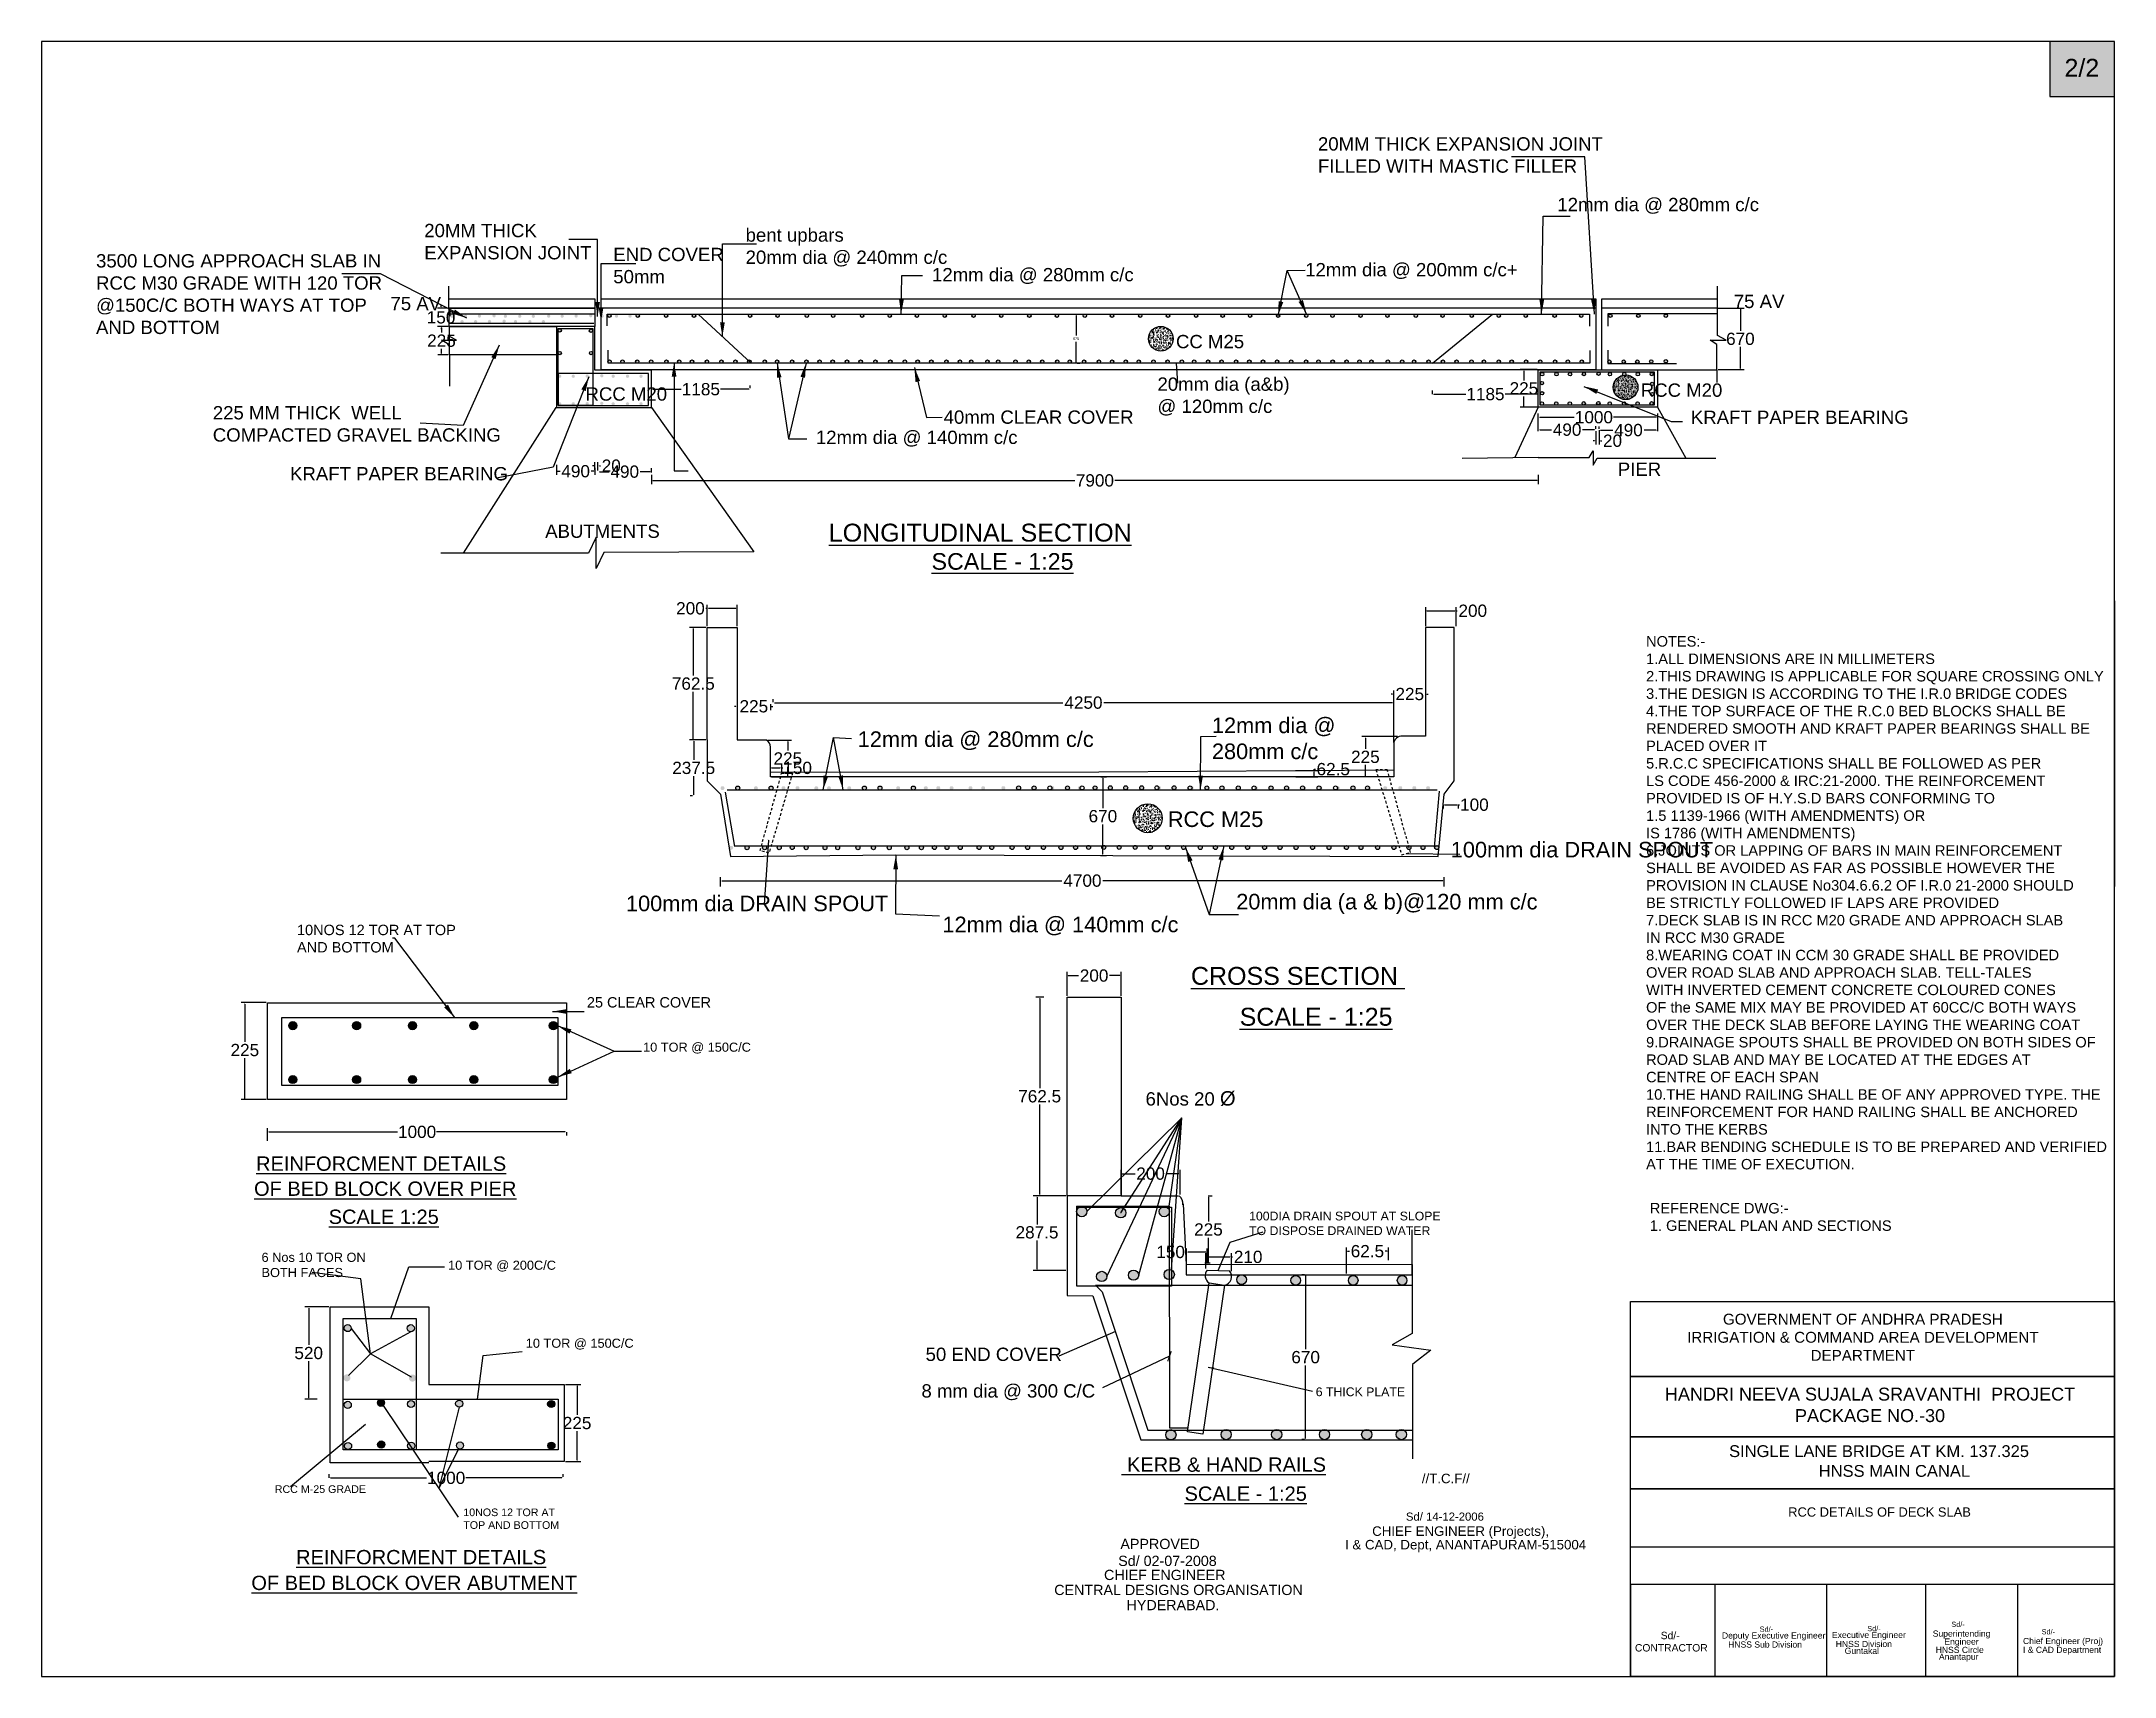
# Model space of a CAD drawing. Header units: inches. Extents: x 0 to 11487, y 0 to 10656.
# Drawn here: x 330.6 to 431.9, y 184.5 to 264.4 of the extents above; entities outside this region: 3.
import ezdxf

# ---------------------------------------------------------------- set-up
doc = ezdxf.new("R2010")
doc.units = ezdxf.units.IN
doc.header["$MEASUREMENT"] = 0
doc.linetypes.add('DASHDOT', pattern=[1, 0.5, -0.25, 0, -0.25])
doc.linetypes.add('HIDDEN', pattern=[9.525, 6.35, -3.175])
for name, color, linetype in [('DIMENSION', 255, 'Continuous'), ('DRAWING', 7, 'Continuous'), ('HATCH', 7, 'Continuous'), ('TEXT', 255, 'Continuous')]:
    doc.layers.add(name, color=color, linetype=linetype)
doc.styles.get("Standard").update_dxf_attribs({"font": 'arial.ttf'})
doc.styles.add('TIMES NEW ROMAN', font='times.ttf')
doc.dimstyles.new('dig', dxfattribs={"dimtxt": 0.125, "dimasz": 0.0625, "dimexe": 0.18, "dimexo": 0.0625, "dimgap": 0.09, "dimtad": 0, "dimtih": 1, "dimtoh": 1, "dimdec": 4, "dimzin": 0, "dimdsep": 46, "dimtxsty": 'Standard', "dimcen": 0.09, "dimadec": 0, "dimazin": 0, "dimtfac": 1, "dimtdec": 4, "dimtofl": 0, "dimtmove": 0, "dimatfit": 3, "dimldrblk": 'ARCHTICK', "dimfxl": 1, "dimtolj": 1, "dimtzin": 0, "dimarcsym": 0})
doc.dimstyles.new('ISO-25', dxfattribs={"dimtxt": 0.636364, "dimasz": 0.703125, "dimexe": 1.25, "dimexo": 0.625, "dimtad": 0, "dimtih": 1, "dimtoh": 1, "dimlfac": 100, "dimtxsty": 'TIMES NEW ROMAN', "dimcen": 2.5, "dimadec": 0, "dimazin": 0, "dimtfac": 1, "dimtmove": 0, "dimatfit": 3, "dimfxl": 1, "dimarcsym": 0})
doc.dimstyles.get("Standard").update_dxf_attribs({"dimtxt": 0.18, "dimasz": 0.1875, "dimexe": 0.18, "dimexo": 0.0625, "dimgap": 0.09, "dimtad": 0, "dimtih": 1, "dimtoh": 1, "dimdec": 4, "dimzin": 0, "dimdsep": 46, "dimtxsty": 'Standard', "dimcen": 0.09, "dimadec": 0, "dimazin": 0, "dimtfac": 1, "dimtdec": 4, "dimtofl": 0, "dimtmove": 0, "dimatfit": 3, "dimfxl": 1, "dimtolj": 1, "dimtzin": 0, "dimarcsym": 0})
picture_1 = doc.add_image_def('image1.jpg', size_in_pixel=(6644, 4788))
pattern_1 = [(50, (-3682.38783, -2310.89719), (0.1191491726, -0.010424202), [0.0124587816, -0.1370465973]), (355, (-3682.38783, -2310.89719), (-0.0230489674, 0.1249519666), [0.0099670253, -0.109637278]), (100.4514, (-3682.3779, -2310.89806), (0.0961002937, 0.1145276888), [0.0105883347, -0.1164716857]), (46.1842, (-3682.38783, -2310.86396), (0.177286975, -0.0274955366), [0.0186881724, -0.205569896]), (96.6356, (-3682.37305, -2310.86626), (0.1552634466, 0.161817624), [0.0158825026, -0.1747075006]), (351.1842, (-3682.38783, -2310.86396), (0.15526332, 0.161817745), [0.014950538, -0.164455917]), (21, (-3682.37121, -2310.87227), (0.0991564611, -0.0668818776), [0.0124587816, -0.1370465973]), (326, (-3682.37121, -2310.87227), (0.0404188343, 0.1204598136), [0.0099670253, -0.109637278]), (71.4514, (-3682.36295, -2310.87784), (0.139575336, 0.0535778268), [0.0105883347, -0.1164716857]), (37.5, (-3682.387826, -2310.89719), (0.00201995975, 0.0552993575), [0, -0.1083083412, 0, -0.1112984487, 0, -0.1100525706]), (7.5, (-3682.387826, -2310.89719), (0.0437003454, 0.0655185249), [0, -0.0634567275, 0, -0.1058165848, 0, -0.0419445646]), (327.5, (-3682.42487, -2310.89719), (0.08867702843, -0.0037467496), [0, -0.0415292719, 0, -0.1295713284, 0, -0.1719311857]), (317.5, (-3682.44148, -2310.89719), (0.096877188, 0.0166291481), [0, -0.0539880535, 0, -0.0860486514, 0, -0.1220960594])]

msp = doc.modelspace()

# ---------------------------------------------------------------- texts
at = {"layer": 'DIMENSION', "insert": (449.96203, 478.8763), "char_height": 0.2, "width": 4.8879152, "attachment_point": 1}
msp.add_mtext('\\P ', dxfattribs=at)
at = {"layer": 'TEXT'}
for s, height, p in [('2/2', 0.872604, (429.4851, 262.68498)), ('%%ULONGITUDINAL SECTION', 0.875, (369.08183, 239.96394)), ('%%USCALE - 1:25', 0.8127801, (374.10363, 238.58782)), ('%%UCROSS SECTION ', 0.875, (386.78338, 218.29957)), ('%%USCALE - 1:25', 0.875, (389.16486, 216.30195)), ('%%UREINFORCMENT DETAILS', 0.7, (341.08951, 209.21171)), ('SINGLE LANE BRIDGE AT KM. 137.325', 0.5775, (413.08829, 195.22041)), ('%%U KERB & HAND RAILS', 0.7, (383.38717, 194.50189)), ('%%USCALE - 1:25', 0.7, (386.47189, 193.08269)), ('//T.C.F//', 0.464171, (398.07058, 193.9405)), ('Sd/ 14-12-2006', 0.3958287, (397.29156, 192.11155)), ('CHIEF ENGINEER (Projects),', 0.4641705, (395.64218, 191.36812)), ('%%UREINFORCMENT DETAILS', 0.7, (343.04551, 189.97861)), (' APPROVED', 0.5, (383.14144, 190.72323)), ('I & CAD, Dept, ANANTAPURAM-515004', 0.4641705, (394.31958, 190.70579)), ('CHIEF ENGINEER', 0.5, (382.53616, 189.20909)), ('Sd/ 02-07-2008', 0.5, (383.2295, 189.89617)), ('CENTRAL DESIGNS ORGANISATION', 0.5, (380.10335, 188.47622)), ('HYDERABAD.', 0.5, (383.6363, 187.73375)), ('Deputy Executive Engineer', 0.3, (412.73978, 186.34891)), ('Sd/-', 0.25583, (414.58313, 186.68088)), (' Executive Engineer', 0.3, (417.99925, 186.37558)), ('Sd/-', 0.25583, (419.8426, 186.70755)), ('Superintending ', 0.3, (423.04203, 186.44217)), ('Sd/-', 0.25583, (423.95163, 186.9164)), ('Sd/-', 0.25583, (428.36436, 186.55359)), ('HNSS Sub Division', 0.3, (413.04178, 185.90789)), ('HNSS Division', 0.3, (418.30125, 185.93456)), ('Guntakal', 0.3, (418.73866, 185.60073)), ('HNSS Circle', 0.3, (423.18611, 185.64457)), ('Anantapur', 0.3, (423.34505, 185.31073)), ('Chief Engineer (Proj)', 0.3, (427.45476, 186.07936)), ('I & CAD Department', 0.3, (427.45485, 185.64927))]:
    msp.add_text(s, height=height, dxfattribs=at).set_placement(p)
for s, insert, char_height, width, attachment_point in [('20MM THICK EXPANSION JOINT FILLED WITH MASTIC FILLER', (392.99235, 259.72551), 0.6502241, 16.6080752, 1), ('12mm dia @ 280mm c/c ', (404.69408, 256.76299), 0.6502241, 12.2350988, 1), ('20MM THICK EXPANSION JOINT', (349.30927, 255.49219), 0.6502241, 8.1649069, 1), ('bent upbars                       20mm dia @ 240mm c/c', (365.0168, 255.27139), 0.6502241, 10.7500532, 1), ('3500 LONG APPROACH SLAB IN RCC M30 GRADE WITH 120 TOR @150C/C BOTH WAYS AT TOP AND BOTTOM ', (333.26627, 254.01111), 0.6502241, 15.149741, 1), ('END COVER 50mm', (358.54821, 254.3217), 0.6502241, 5.5360501, 1), ('12mm dia @ 280mm c/c', (374.1295, 253.33447), 0.6502241, 10.7500532, 1), ('12mm dia @ 200mm c/c+', (392.36925, 253.57892), 0.6502241, 10.7500532, 1), ('75 AV', (347.6574, 251.9177), 0.650224, 10.7500532, 1), ('75 AV', (413.31819, 252.02698), 0.650224, 10.7500532, 1), ('CC M25', (386.05251, 250.06389), 0.650224, 12.2350988, 1), ('RCC M20', (357.19059, 247.50186), 0.650224, 12.2350988, 1), ('20mm dia (a&b) @ 120mm c/c', (385.14717, 247.98539), 0.6502241, 7.4150802, 1), ('RCC M20', (408.77067, 247.69121), 0.650224, 12.2350988, 1), ('225 MM THICK  WELL COMPACTED GRAVEL BACKING', (338.9727, 246.58432), 0.6502241, 14.2758321, 1), ('40mm CLEAR COVER', (374.69459, 246.37196), 0.6502241, 9.2826181, 1), ('KRAFT PAPER BEARING', (411.22073, 246.36385), 0.6502241, 10.7500532, 1), ('12mm dia @ 140mm c/c', (368.45162, 245.38424), 0.6502241, 10.7500532, 1), ('KRAFT PAPER BEARING', (342.74923, 243.60404), 0.6502241, 10.7500532, 1), ('PIER', (407.6479, 243.8271), 0.650224, 2.1150733, 1), ('ABUTMENTS', (355.22086, 240.79674), 0.650224, 2.1150733, 1), ('NOTES:-  \\P1.ALL DIMENSIONS ARE IN MILLIMETERS \\P2.THIS DRAWING IS APPLICABLE FOR SQUARE CROSSING ONLY \\P3.THE DESIGN IS ACCORDING TO THE I.R.0 BRIDGE CODES \\P4.THE TOP SURFACE OF THE R.C.0 BED BLOCKS SHALL BE \\PRENDERED SMOOTH AND KRAFT PAPER BEARINGS SHALL BE \\PPLACED OVER IT \\P5.R.C.C SPECIFICATIONS SHALL BE FOLLOWED AS PER \\PLS CODE 456-2000 & IRC:21-2000. THE REINFORCEMENT \\PPROVIDED IS OF H.Y.S.D BARS CONFORMING TO \\P1.5 1139-1966 (WITH AMENDMENTS) OR \\PIS 1786 (WITH AMENDMENTS) \\P6.JOINTS OR LAPPING OF BARS IN MAIN REINFORCEMENT \\PSHALL BE AVOIDED AS FAR AS POSSIBLE HOWEVER THE \\PPROVISION IN CLAUSE No304.6.6.2 OF I.R.0 21-2000 SHOULD \\PBE STRICTLY FOLLOWED IF LAPS ARE PROVIDED \\P7.DECK SLAB IS IN RCC M20 GRADE AND APPROACH SLAB \\PIN RCC M30 GRADE \\P8.WEARING COAT IN CCM 30 GRADE SHALL BE PROVIDED \\POVER ROAD SLAB AND APPROACH SLAB. TELL-TALES \\PWITH INVERTED CEMENT CONCRETE COLOURED CONES \\POF the SAME MIX MAY BE PROVIDED AT 60CC/C BOTH WAYS \\POVER THE DECK SLAB BEFORE LAYING THE WEARING COAT \\P9.DRAINAGE SPOUTS SHALL BE PROVIDED ON BOTH SIDES OF \\PROAD SLAB AND MAY BE LOCATED AT THE EDGES AT \\PCENTRE OF EACH SPAN \\P10.THE HAND RAILING SHALL BE OF ANY APPROVED TYPE. THE \\PREINFORCEMENT FOR HAND RAILING SHALL BE ANCHORED \\PINTO THE KERBS \\P11.BAR BENDING SCHEDULE IS TO BE PREPARED AND VERIFIED \\PAT THE TIME OF EXECUTION. ', (409.03083, 235.34344), 0.5109848, 22.8977597, 1), ('12mm dia @ 280mm c/c', (387.80774, 231.36165), 0.7610751, 8.7458463, 1), ('12mm dia @ 280mm c/c', (370.49698, 230.68845), 0.7610751, 11.6698078, 1), ('RCC M25{\\H0.7219x; }', (385.65445, 226.77569), 0.7610751, 5.5929785, 1), ('100mm dia DRAIN SPOUT', (399.48366, 225.28842), 0.7610751, 12.8072747, 1), ('100mm dia DRAIN SPOUT', (359.16848, 222.65928), 0.7610751, 12.8072747, 1), ('20mm dia (a & b)@120 mm c/c', (388.99743, 222.74728), 0.7610751, 15.0171329, 1), ('10NOS 12 TOR AT TOP AND BOTTOM ', (343.08825, 221.23598), 0.5077314, 8.0117216, 1), ('12mm dia @ 140mm c/c', (374.63629, 221.63202), 0.7610751, 11.6698078, 1), ('25 CLEAR COVER', (357.25717, 217.69839), 0.5077314, 7.0490536, 1), ('10 TOR @ 150C/C', (360.0044, 215.47579), 0.4459449, 5.2140197, 1), ('6Nos 20 {\\H1.0833x;Ø}', (384.56505, 213.10393), 0.6502241, 14.2758321, 1), ('{\\L OF BED BLOCK OVER PIER }', (340.71875, 208.68683), 0.7, 21.8478415, 1), ('{\\LSCALE 1:25}', (344.63698, 207.31438), 0.7, 21.8478415, 1), ('100DIA DRAIN SPOUT AT SLOPE TO DISPOSE DRAINED WATER', (389.62762, 207.21413), 0.4291431, 9.3741146, 1), ('REFERENCE DWG:-\\P1. GENERAL PLAN AND SECTIONS \\P', (409.21324, 207.63849), 0.5109848, 12.2916068, 1), ('6 Nos 10 TOR ON BOTH FACES', (341.35619, 205.20554), 0.4459449, 5.2140197, 1), ('10 TOR @ 200C/C', (350.4748, 204.81928), 0.4459449, 5.5745409, 1), ('10 TOR @ 150C/C', (354.2722, 201.00744), 0.4459449, 5.2140197, 1), ('50 END COVER', (373.8143, 200.56759), 0.6502241, 6.6582145, 1), ('8 mm dia @ 300 C/C', (373.61116, 198.77855), 0.6502241, 14.2758321, 1), ('6 THICK PLATE', (392.88438, 198.6237), 0.4291431, 4.8055504, 1), ('HANDRI NEEVA SUJALA SRAVANTHI  PROJECT\\PPACKAGE NO.-30', (419.9776, 198.61103), 0.63, 27, 2), (' HNSS MAIN CANAL', (417.24619, 194.83114), 0.5775, 7.9718045, 1), ('RCC M-25 GRADE', (342.00423, 193.83833), 0.3728106, 4.7703312, 1), ('10NOS 12 TOR AT TOP AND BOTTOM ', (351.2167, 192.70471), 0.3728106, 4.7703312, 1), ('{\\L OF BED BLOCK OVER ABUTMENT}', (340.58556, 189.42007), 0.7, 21.8478415, 1), ('Engineer', (423.60895, 186.35202), 0.3, 1.7327149, 1)]:
    msp.add_mtext(s, dxfattribs=dict(at, insert=insert, char_height=char_height, width=width, attachment_point=attachment_point))
at = {"layer": 'TEXT', "color": 7}
for s, insert, char_height, width, attachment_point in [('GOVERNMENT OF ANDHRA PRADESH\\PIRRIGATION & COMMAND AREA DEVELOPMENT DEPARTMENT', (419.62604, 201.07373), 0.5308065, 20.4019406, 5), ('RCC DETAILS OF DECK SLAB ', (415.97665, 192.75955), 0.4511855, 10.0249583, 1), ('         Sd/-\\PCONTRACTOR', (408.48529, 186.1956), 0.3609484, 5.373782, 4)]:
    msp.add_mtext(s, dxfattribs=dict(at, insert=insert, char_height=char_height, width=width, attachment_point=attachment_point))

# ---------------------------------------------------------------- blocks, each defined once
blk = doc.blocks.new('*D54')
at = {"layer": 'Defpoints', "color": 0, "ltscale": 0.02, "transparency": 16777216}
for p in [(344.66, 194.14), (356.1, 194.2), (356.1, 194.2)]:
    blk.add_point(p, dxfattribs=at)
at = {"layer": 'DIMENSION', "color": 0, "lineweight": -2, "ltscale": 0.02, "transparency": 16777216}
for p, q in [((344.66, 194.21), (344.66, 194.38)), ((344.72, 194.2), (349.42, 194.2)), ((356.04, 194.2), (351.34, 194.2)), ((356.1, 194.26), (356.1, 194.38))]:
    blk.add_line(p, q, dxfattribs=at)
at = {"layer": 'DIMENSION', "color": 0, "ltscale": 0.02, "transparency": 16777216}
for points in [[(344.72, 194.21), (344.72, 194.19), (344.66, 194.2)], [(356.04, 194.21), (356.04, 194.19), (356.1, 194.2)]]:
    blk.add_solid(points, dxfattribs=at)
at = {"layer": 'DIMENSION', "color": 0, "ltscale": 0.02, "transparency": 16777216, "insert": (350.38, 194.2), "char_height": 0.6, "attachment_point": 5}
blk.add_mtext('\\A1;1000', dxfattribs=at)
blk = doc.blocks.new('_ArchTick')
at = {"color": 0, "linetype": 'ByBlock', "const_width": 0.15}
blk.add_lwpolyline([(-0.5, -0.5), (0.5, 0.5)], dxfattribs=at)
blk = doc.blocks.new('*D55')
at = {"layer": 'Defpoints', "color": 0, "ltscale": 0.02, "transparency": 16777216}
for p in [(344.7, 202.56), (343.66, 198.05), (344.13, 198.05)]:
    blk.add_point(p, dxfattribs=at)
at = {"layer": 'DIMENSION', "color": 0, "lineweight": -2, "ltscale": 0.02, "transparency": 16777216}
for p, q in [((344.64, 202.56), (343.48, 202.56)), ((343.66, 202.49), (343.66, 200.7)), ((343.66, 198.11), (343.66, 199.91)), ((344.07, 198.05), (343.48, 198.05))]:
    blk.add_line(p, q, dxfattribs=at)
at = {"layer": 'DIMENSION', "color": 0, "ltscale": 0.02, "transparency": 16777216}
for points in [[(343.65, 202.49), (343.67, 202.49), (343.66, 202.56)], [(343.65, 198.11), (343.67, 198.11), (343.66, 198.05)]]:
    blk.add_solid(points, dxfattribs=at)
at = {"layer": 'DIMENSION', "color": 0, "ltscale": 0.02, "transparency": 16777216, "insert": (343.66, 200.3), "char_height": 0.6, "attachment_point": 5}
blk.add_mtext('\\A1;520', dxfattribs=at)
blk = doc.blocks.new('*D56')
at = {"layer": 'Defpoints', "color": 0, "ltscale": 0.02, "transparency": 16777216}
for p in [(356.15, 198.77), (356.15, 195), (356.78, 195)]:
    blk.add_point(p, dxfattribs=at)
at = {"layer": 'DIMENSION', "color": 0, "lineweight": -2, "ltscale": 0.02, "transparency": 16777216}
for p, q in [((356.21, 198.77), (356.96, 198.77)), ((356.78, 198.7), (356.78, 197.28)), ((356.78, 195.06), (356.78, 196.49)), ((356.21, 195), (356.96, 195))]:
    blk.add_line(p, q, dxfattribs=at)
at = {"layer": 'DIMENSION', "color": 0, "ltscale": 0.02, "transparency": 16777216}
for points in [[(356.77, 198.7), (356.79, 198.7), (356.78, 198.77)], [(356.77, 195.06), (356.79, 195.06), (356.78, 195)]]:
    blk.add_solid(points, dxfattribs=at)
at = {"layer": 'DIMENSION', "color": 0, "ltscale": 0.02, "transparency": 16777216, "insert": (356.78, 196.88), "char_height": 0.6, "attachment_point": 5}
blk.add_mtext('\\A1;225', dxfattribs=at)
blk = doc.blocks.new('*D62')
at = {"layer": 'Defpoints', "color": 0, "ltscale": 0.02, "transparency": 16777216}
for p in [(341.65, 217.43), (340.54, 212.69), (341.65, 212.69)]:
    blk.add_point(p, dxfattribs=at)
at = {"layer": 'DIMENSION', "color": 0, "lineweight": -2, "ltscale": 0.02, "transparency": 16777216}
for p, q in [((341.59, 217.43), (340.36, 217.43)), ((340.54, 217.36), (340.54, 215.51)), ((340.54, 212.75), (340.54, 214.72)), ((341.59, 212.69), (340.36, 212.69))]:
    blk.add_line(p, q, dxfattribs=at)
at = {"layer": 'DIMENSION', "color": 0, "ltscale": 0.02, "transparency": 16777216}
for points in [[(340.53, 217.36), (340.55, 217.36), (340.54, 217.43)], [(340.53, 212.75), (340.55, 212.75), (340.54, 212.69)]]:
    blk.add_solid(points, dxfattribs=at)
at = {"layer": 'DIMENSION', "color": 0, "ltscale": 0.02, "transparency": 16777216, "insert": (340.54, 215.11), "char_height": 0.6, "attachment_point": 5}
blk.add_mtext('\\A1;225', dxfattribs=at)
blk = doc.blocks.new('*D61')
at = {"layer": 'Defpoints', "color": 0, "ltscale": 0.02, "transparency": 16777216}
for p in [(356.26, 211.16), (356.26, 211.11), (341.65, 210.61)]:
    blk.add_point(p, dxfattribs=at)
at = {"layer": 'DIMENSION', "color": 0, "lineweight": -2, "ltscale": 0.02, "transparency": 16777216}
for p, q in [((341.65, 210.67), (341.65, 211.29)), ((341.71, 211.11), (348, 211.11)), ((356.2, 211.11), (349.91, 211.11)), ((356.26, 211.1), (356.26, 210.93))]:
    blk.add_line(p, q, dxfattribs=at)
at = {"layer": 'DIMENSION', "color": 0, "ltscale": 0.02, "transparency": 16777216}
for points in [[(341.71, 211.12), (341.71, 211.1), (341.65, 211.11)], [(356.2, 211.12), (356.2, 211.1), (356.26, 211.11)]]:
    blk.add_solid(points, dxfattribs=at)
at = {"layer": 'DIMENSION', "color": 0, "ltscale": 0.02, "transparency": 16777216, "insert": (348.96, 211.11), "char_height": 0.6, "attachment_point": 5}
blk.add_mtext('\\A1;1000', dxfattribs=at)
blk = doc.blocks.new('*D65')
at = {"layer": 'Defpoints', "color": 0, "ltscale": 0.02, "transparency": 16777216}
for p in [(392.39, 204.13), (392.39, 204.13), (392.39, 196.07)]:
    blk.add_point(p, dxfattribs=at)
at = {"layer": 'DIMENSION', "color": 0, "lineweight": -2, "ltscale": 0.02, "transparency": 16777216}
for p, q in [((392.33, 204.13), (392.21, 204.13)), ((392.39, 204.07), (392.39, 200.5)), ((392.39, 196.13), (392.39, 199.7)), ((392.33, 196.07), (392.21, 196.07))]:
    blk.add_line(p, q, dxfattribs=at)
at = {"layer": 'DIMENSION', "color": 0, "ltscale": 0.02, "transparency": 16777216}
for points in [[(392.38, 204.07), (392.4, 204.07), (392.39, 204.13)], [(392.38, 196.13), (392.4, 196.13), (392.39, 196.07)]]:
    blk.add_solid(points, dxfattribs=at)
at = {"layer": 'DIMENSION', "color": 0, "ltscale": 0.02, "transparency": 16777216, "insert": (392.39, 200.1), "char_height": 0.6, "attachment_point": 5}
blk.add_mtext('\\A1;670', dxfattribs=at)
blk = doc.blocks.new('*D66')
at = {"layer": 'Defpoints', "color": 0, "ltscale": 0.02, "transparency": 16777216}
for p in [(379.26, 207.99), (380.73, 207.99), (380.73, 204.34)]:
    blk.add_point(p, dxfattribs=at)
at = {"layer": 'DIMENSION', "color": 0, "lineweight": -2, "ltscale": 0.02, "transparency": 16777216}
for p, q in [((380.67, 207.99), (379.08, 207.99)), ((379.26, 207.93), (379.26, 206.59)), ((379.26, 204.4), (379.26, 205.8)), ((380.67, 204.34), (379.08, 204.34))]:
    blk.add_line(p, q, dxfattribs=at)
at = {"layer": 'DIMENSION', "color": 0, "ltscale": 0.02, "transparency": 16777216}
for points in [[(379.25, 207.93), (379.27, 207.93), (379.26, 207.99)], [(379.25, 204.4), (379.27, 204.4), (379.26, 204.34)]]:
    blk.add_solid(points, dxfattribs=at)
at = {"layer": 'DIMENSION', "color": 0, "ltscale": 0.02, "transparency": 16777216, "insert": (379.26, 206.2), "char_height": 0.6, "attachment_point": 5}
blk.add_mtext('\\A1;287.5', dxfattribs=at)
blk = doc.blocks.new('*D67')
at = {"layer": 'Defpoints', "color": 0, "ltscale": 0.02, "transparency": 16777216}
for p in [(383.37, 218.75), (380.73, 217.7), (383.37, 217.7)]:
    blk.add_point(p, dxfattribs=at)
at = {"layer": 'DIMENSION', "color": 0, "lineweight": -2, "ltscale": 0.02, "transparency": 16777216}
for p, q in [((380.73, 217.77), (380.73, 218.93)), ((383.37, 217.77), (383.37, 218.93)), ((380.79, 218.75), (381.29, 218.75)), ((383.31, 218.75), (382.81, 218.75))]:
    blk.add_line(p, q, dxfattribs=at)
at = {"layer": 'DIMENSION', "color": 0, "ltscale": 0.02, "transparency": 16777216}
for points in [[(380.79, 218.76), (380.79, 218.74), (380.73, 218.75)], [(383.31, 218.76), (383.31, 218.74), (383.37, 218.75)]]:
    blk.add_solid(points, dxfattribs=at)
at = {"layer": 'DIMENSION', "color": 0, "ltscale": 0.02, "transparency": 16777216, "insert": (382.05, 218.75), "char_height": 0.6, "attachment_point": 5}
blk.add_mtext('\\A1;200', dxfattribs=at)
blk = doc.blocks.new('*D68')
at = {"layer": 'Defpoints', "color": 0, "ltscale": 0.02, "transparency": 16777216}
for p in [(386.25, 209.07), (383.37, 207.99), (386.25, 207.99)]:
    blk.add_point(p, dxfattribs=at)
at = {"layer": 'DIMENSION', "color": 0, "lineweight": -2, "ltscale": 0.02, "transparency": 16777216}
for p, q in [((383.37, 208.05), (383.37, 209.25)), ((383.43, 209.07), (384.05, 209.07)), ((386.19, 209.07), (385.57, 209.07)), ((386.25, 208.05), (386.25, 209.25))]:
    blk.add_line(p, q, dxfattribs=at)
at = {"layer": 'DIMENSION', "color": 0, "ltscale": 0.02, "transparency": 16777216}
for points in [[(383.43, 209.08), (383.43, 209.06), (383.37, 209.07)], [(386.19, 209.08), (386.19, 209.06), (386.25, 209.07)]]:
    blk.add_solid(points, dxfattribs=at)
at = {"layer": 'DIMENSION', "color": 0, "ltscale": 0.02, "transparency": 16777216, "insert": (384.81, 209.07), "char_height": 0.6, "attachment_point": 5}
blk.add_mtext('\\A1;200', dxfattribs=at)
blk = doc.blocks.new('*D63')
at = {"layer": 'Defpoints', "color": 0, "ltscale": 0.02, "transparency": 16777216}
for p in [(379.39, 217.7), (379.66, 217.7), (379.78, 207.99)]:
    blk.add_point(p, dxfattribs=at)
at = {"layer": 'DIMENSION', "color": 0, "lineweight": -2, "ltscale": 0.02, "transparency": 16777216}
for p, q in [((379.6, 217.7), (379.21, 217.7)), ((379.39, 217.64), (379.39, 213.25)), ((379.39, 208.05), (379.39, 212.45)), ((379.71, 207.99), (379.21, 207.99))]:
    blk.add_line(p, q, dxfattribs=at)
at = {"layer": 'DIMENSION', "color": 0, "ltscale": 0.02, "transparency": 16777216}
for points in [[(379.38, 217.64), (379.4, 217.64), (379.39, 217.7)], [(379.38, 208.05), (379.4, 208.05), (379.39, 207.99)]]:
    blk.add_solid(points, dxfattribs=at)
at = {"layer": 'DIMENSION', "color": 0, "ltscale": 0.02, "transparency": 16777216, "insert": (379.39, 212.85), "char_height": 0.6, "attachment_point": 5}
blk.add_mtext('\\A1;762.5', dxfattribs=at)
blk = doc.blocks.new('*D64')
at = {"layer": 'Defpoints', "color": 0, "ltscale": 0.02, "transparency": 16777216}
for p in [(387.56, 207.99), (387.64, 204.69), (387.79, 204.69)]:
    blk.add_point(p, dxfattribs=at)
at = {"layer": 'DIMENSION', "color": 0, "lineweight": -2, "ltscale": 0.02, "transparency": 16777216}
for p, q in [((387.63, 207.99), (387.82, 207.99)), ((387.64, 207.93), (387.64, 206.74)), ((387.64, 204.75), (387.64, 205.94)), ((387.73, 204.69), (387.46, 204.69))]:
    blk.add_line(p, q, dxfattribs=at)
at = {"layer": 'DIMENSION', "color": 0, "ltscale": 0.02, "transparency": 16777216}
for points in [[(387.63, 207.93), (387.65, 207.93), (387.64, 207.99)], [(387.63, 204.75), (387.65, 204.75), (387.64, 204.69)]]:
    blk.add_solid(points, dxfattribs=at)
at = {"layer": 'DIMENSION', "color": 0, "ltscale": 0.02, "transparency": 16777216, "insert": (387.64, 206.34), "char_height": 0.6, "attachment_point": 5}
blk.add_mtext('\\A1;225', dxfattribs=at)
blk = doc.blocks.new('*D69')
at = {"layer": 'Defpoints', "color": 0, "ltscale": 0.02, "transparency": 16777216}
for p in [(396.44, 205.28), (396.44, 204.78), (394.38, 204.13)]:
    blk.add_point(p, dxfattribs=at)
at = {"layer": 'DIMENSION', "color": 0, "lineweight": -2, "ltscale": 0.02, "transparency": 16777216}
for p, q in [((394.38, 204.19), (394.38, 205.46)), ((394.44, 205.28), (394.54, 205.28)), ((396.37, 205.28), (396.28, 205.28)), ((396.44, 204.84), (396.44, 205.46))]:
    blk.add_line(p, q, dxfattribs=at)
at = {"layer": 'DIMENSION', "color": 0, "ltscale": 0.02, "transparency": 16777216}
for points in [[(394.44, 205.29), (394.44, 205.27), (394.38, 205.28)], [(396.37, 205.29), (396.37, 205.27), (396.44, 205.28)]]:
    blk.add_solid(points, dxfattribs=at)
at = {"layer": 'DIMENSION', "color": 0, "ltscale": 0.02, "transparency": 16777216, "insert": (395.41, 205.28), "char_height": 0.6, "attachment_point": 5}
blk.add_mtext('\\A1;62.5', dxfattribs=at)
blk = doc.blocks.new('*D70')
at = {"layer": 'Defpoints', "color": 0, "ltscale": 0.02, "transparency": 16777216}
for p in [(386.57, 205.24), (386.57, 204.6), (387.58, 204.68)]:
    blk.add_point(p, dxfattribs=at)
at = {"layer": 'DIMENSION', "color": 0, "lineweight": -2, "ltscale": 0.02, "transparency": 16777216}
for p, q in [((386.57, 205.24), (386.51, 205.24)), ((386.57, 204.66), (386.57, 205.42)), ((387.52, 205.24), (386.63, 205.24)), ((387.58, 204.74), (387.58, 205.42))]:
    blk.add_line(p, q, dxfattribs=at)
at = {"layer": 'DIMENSION', "color": 0, "ltscale": 0.02, "transparency": 16777216}
for points in [[(386.63, 205.25), (386.63, 205.23), (386.57, 205.24)], [(387.52, 205.25), (387.52, 205.23), (387.58, 205.24)]]:
    blk.add_solid(points, dxfattribs=at)
at = {"layer": 'DIMENSION', "color": 0, "ltscale": 0.02, "transparency": 16777216, "insert": (385.79, 205.24), "char_height": 0.6, "attachment_point": 5}
blk.add_mtext('\\A1;150', dxfattribs=at)
blk = doc.blocks.new('*D71')
at = {"layer": 'Defpoints', "color": 0, "ltscale": 0.02, "transparency": 16777216}
for p in [(388.76, 205), (387.51, 204.37), (388.76, 204.24)]:
    blk.add_point(p, dxfattribs=at)
at = {"layer": 'DIMENSION', "color": 0, "lineweight": -2, "ltscale": 0.02, "transparency": 16777216}
for p, q in [((387.51, 204.43), (387.51, 205.18)), ((387.58, 205), (388.69, 205)), ((388.76, 204.3), (388.76, 205.18)), ((388.76, 205), (388.82, 205))]:
    blk.add_line(p, q, dxfattribs=at)
at = {"layer": 'DIMENSION', "color": 0, "ltscale": 0.02, "transparency": 16777216}
for points in [[(387.58, 205.01), (387.58, 204.99), (387.51, 205)], [(388.69, 205.01), (388.69, 204.99), (388.76, 205)]]:
    blk.add_solid(points, dxfattribs=at)
at = {"layer": 'DIMENSION', "color": 0, "ltscale": 0.02, "transparency": 16777216, "insert": (389.58, 205), "char_height": 0.6, "attachment_point": 5}
blk.add_mtext('\\A1;210', dxfattribs=at)
blk = doc.blocks.new('*D72')
at = {"layer": 'Defpoints', "color": 0, "ltscale": 0.02, "transparency": 16777216}
for p in [(360.42, 247.4), (365.24, 247.41), (365.24, 247.4)]:
    blk.add_point(p, dxfattribs=at)
at = {"layer": 'DIMENSION', "color": 0, "lineweight": -2, "ltscale": 0.02, "transparency": 16777216}
for p, q in [((360.42, 247.46), (360.42, 247.59)), ((360.48, 247.41), (361.87, 247.41)), ((365.18, 247.41), (363.79, 247.41)), ((365.24, 247.46), (365.24, 247.59))]:
    blk.add_line(p, q, dxfattribs=at)
at = {"layer": 'DIMENSION', "color": 0, "ltscale": 0.02, "transparency": 16777216}
for points in [[(360.48, 247.42), (360.48, 247.4), (360.42, 247.41)], [(365.18, 247.42), (365.18, 247.4), (365.24, 247.41)]]:
    blk.add_solid(points, dxfattribs=at)
at = {"layer": 'DIMENSION', "color": 0, "ltscale": 0.02, "transparency": 16777216, "insert": (362.83, 247.41), "char_height": 0.6, "attachment_point": 5}
blk.add_mtext('\\A1;1185', dxfattribs=at)
blk = doc.blocks.new('*D73')
at = {"layer": 'Defpoints', "color": 0, "ltscale": 0.02, "transparency": 16777216}
for p in [(355.77, 243.77), (357.65, 243.64), (357.65, 243.4)]:
    blk.add_point(p, dxfattribs=at)
at = {"layer": 'DIMENSION', "color": 0, "lineweight": -2, "ltscale": 0.02, "transparency": 16777216}
for p, q in [((355.77, 243.71), (355.77, 243.22)), ((355.83, 243.4), (355.95, 243.4)), ((357.59, 243.4), (357.47, 243.4)), ((357.65, 243.57), (357.65, 243.22))]:
    blk.add_line(p, q, dxfattribs=at)
at = {"layer": 'DIMENSION', "color": 0, "ltscale": 0.02, "transparency": 16777216}
for points in [[(355.83, 243.41), (355.83, 243.39), (355.77, 243.4)], [(357.59, 243.41), (357.59, 243.39), (357.65, 243.4)]]:
    blk.add_solid(points, dxfattribs=at)
at = {"layer": 'DIMENSION', "color": 0, "ltscale": 0.02, "transparency": 16777216, "insert": (356.71, 243.4), "char_height": 0.6, "attachment_point": 5}
blk.add_mtext('\\A1;490', dxfattribs=at)
blk = doc.blocks.new('*D74')
at = {"layer": 'Defpoints', "color": 0, "ltscale": 0.02, "transparency": 16777216}
for p in [(357.8, 243.38), (357.8, 243.38), (360.42, 243.28)]:
    blk.add_point(p, dxfattribs=at)
at = {"layer": 'DIMENSION', "color": 0, "lineweight": -2, "ltscale": 0.02, "transparency": 16777216}
for p, q in [((357.8, 243.44), (357.8, 243.56)), ((357.87, 243.38), (358.35, 243.38)), ((360.35, 243.38), (359.87, 243.38)), ((360.42, 243.34), (360.42, 243.56))]:
    blk.add_line(p, q, dxfattribs=at)
at = {"layer": 'DIMENSION', "color": 0, "ltscale": 0.02, "transparency": 16777216}
for points in [[(357.87, 243.39), (357.87, 243.37), (357.8, 243.38)], [(360.35, 243.39), (360.35, 243.37), (360.42, 243.38)]]:
    blk.add_solid(points, dxfattribs=at)
at = {"layer": 'DIMENSION', "color": 0, "ltscale": 0.02, "transparency": 16777216, "insert": (359.11, 243.38), "char_height": 0.6, "attachment_point": 5}
blk.add_mtext('\\A1;490', dxfattribs=at)
blk = doc.blocks.new('*D75')
at = {"layer": 'Defpoints', "color": 0, "ltscale": 0.02, "transparency": 16777216}
for p in [(360.42, 243.28), (403.76, 243.28), (403.76, 242.95)]:
    blk.add_point(p, dxfattribs=at)
at = {"layer": 'DIMENSION', "color": 0, "lineweight": -2, "ltscale": 0.02, "transparency": 16777216}
for p, q in [((360.42, 243.22), (360.42, 242.77)), ((403.76, 243.22), (403.76, 242.77)), ((360.48, 242.95), (381.11, 242.95)), ((403.7, 242.95), (383.07, 242.95))]:
    blk.add_line(p, q, dxfattribs=at)
at = {"layer": 'DIMENSION', "color": 0, "ltscale": 0.02, "transparency": 16777216}
for points in [[(360.48, 242.96), (360.48, 242.94), (360.42, 242.95)], [(403.7, 242.96), (403.7, 242.94), (403.76, 242.95)]]:
    blk.add_solid(points, dxfattribs=at)
at = {"layer": 'DIMENSION', "color": 0, "ltscale": 0.02, "transparency": 16777216, "insert": (382.09, 242.95), "char_height": 0.6, "attachment_point": 5}
blk.add_mtext('\\A1;7900', dxfattribs=at)
blk = doc.blocks.new('*D81')
at = {"layer": 'Defpoints', "color": 0, "ltscale": 0.02, "transparency": 16777216}
for p in [(398.59, 247.17), (398.59, 247.11), (403.76, 247.11)]:
    blk.add_point(p, dxfattribs=at)
at = {"layer": 'DIMENSION', "color": 0, "lineweight": -2, "ltscale": 0.02, "transparency": 16777216}
for p, q in [((398.59, 247.17), (398.59, 247.35)), ((403.76, 247.17), (403.76, 247.35)), ((398.65, 247.17), (400.22, 247.17)), ((403.7, 247.17), (402.14, 247.17))]:
    blk.add_line(p, q, dxfattribs=at)
at = {"layer": 'DIMENSION', "color": 0, "ltscale": 0.02, "transparency": 16777216}
for points in [[(398.65, 247.18), (398.65, 247.16), (398.59, 247.17)], [(403.7, 247.18), (403.7, 247.16), (403.76, 247.17)]]:
    blk.add_solid(points, dxfattribs=at)
at = {"layer": 'DIMENSION', "color": 0, "ltscale": 0.02, "transparency": 16777216, "insert": (401.18, 247.17), "char_height": 0.6, "attachment_point": 5}
blk.add_mtext('\\A1;1185', dxfattribs=at)
blk = doc.blocks.new('*D76')
at = {"layer": 'Defpoints', "color": 0, "ltscale": 0.02, "transparency": 16777216}
for p in [(403.76, 245.3), (409.6, 246.04), (409.6, 245.29)]:
    blk.add_point(p, dxfattribs=at)
at = {"layer": 'DIMENSION', "color": 0, "lineweight": -2, "ltscale": 0.02, "transparency": 16777216}
for p, q in [((403.76, 245.36), (403.76, 246.22)), ((403.83, 246.04), (405.52, 246.04)), ((409.53, 246.04), (407.44, 246.04)), ((409.6, 245.36), (409.6, 246.22))]:
    blk.add_line(p, q, dxfattribs=at)
at = {"layer": 'DIMENSION', "color": 0, "ltscale": 0.02, "transparency": 16777216}
for points in [[(403.83, 246.05), (403.83, 246.03), (403.76, 246.04)], [(409.53, 246.05), (409.53, 246.03), (409.6, 246.04)]]:
    blk.add_solid(points, dxfattribs=at)
at = {"layer": 'DIMENSION', "color": 0, "ltscale": 0.02, "transparency": 16777216, "insert": (406.48, 246.04), "char_height": 0.6, "attachment_point": 5}
blk.add_mtext('\\A1;1000', dxfattribs=at)
blk = doc.blocks.new('*D82')
at = {"layer": 'Defpoints', "color": 0, "ltscale": 0.02, "transparency": 16777216}
for p in [(381.03, 251.08), (381.17, 251.08), (381.16, 248.68)]:
    blk.add_point(p, dxfattribs=at)
at = {"layer": 'DIMENSION', "color": 0, "lineweight": -2, "ltscale": 0.02, "transparency": 16777216}
for p, q in [((381.09, 251.08), (381.35, 251.08)), ((381.17, 251.02), (381.17, 250.04)), ((381.17, 248.74), (381.17, 249.73)), ((381.22, 248.68), (381.35, 248.68))]:
    blk.add_line(p, q, dxfattribs=at)
at = {"layer": 'DIMENSION', "color": 0, "ltscale": 0.02, "transparency": 16777216}
for points in [[(381.16, 251.02), (381.18, 251.02), (381.17, 251.08)], [(381.16, 248.74), (381.18, 248.74), (381.17, 248.68)]]:
    blk.add_solid(points, dxfattribs=at)
at = {"layer": 'DIMENSION', "color": 0, "ltscale": 0.02, "transparency": 16777216, "insert": (381.17, 249.88), "char_height": 0.125, "attachment_point": 5}
blk.add_mtext('\\A1;675', dxfattribs=at)
blk = doc.blocks.new('*D83')
at = {"layer": 'Defpoints', "color": 0, "ltscale": 0.02, "transparency": 16777216}
for p in [(350.51, 251.37), (350.13, 250.47), (350.51, 250.47)]:
    blk.add_point(p, dxfattribs=at)
at = {"layer": 'DIMENSION', "color": 0, "lineweight": -2, "ltscale": 0.02, "transparency": 16777216}
for p, q in [((350.45, 251.37), (349.95, 251.37)), ((350.13, 251.43), (350.13, 251.5)), ((350.45, 250.47), (349.95, 250.47)), ((350.13, 250.41), (350.13, 250.35))]:
    blk.add_line(p, q, dxfattribs=at)
at = {"layer": 'DIMENSION', "color": 0, "ltscale": 0.02, "transparency": 16777216}
for points in [[(350.12, 251.43), (350.15, 251.43), (350.13, 251.37)], [(350.12, 250.41), (350.15, 250.41), (350.13, 250.47)]]:
    blk.add_solid(points, dxfattribs=at)
at = {"layer": 'DIMENSION', "color": 0, "ltscale": 0.02, "transparency": 16777216, "insert": (350.13, 250.92), "char_height": 0.6, "attachment_point": 5}
blk.add_mtext('\\A1;150', dxfattribs=at)
blk = doc.blocks.new('*D84')
at = {"layer": 'Defpoints', "color": 0, "ltscale": 0.02, "transparency": 16777216}
for p in [(350.55, 250.47), (350.15, 249.09), (350.55, 249.09)]:
    blk.add_point(p, dxfattribs=at)
at = {"layer": 'DIMENSION', "color": 0, "lineweight": -2, "ltscale": 0.02, "transparency": 16777216}
for p, q in [((350.48, 250.47), (349.97, 250.47)), ((350.15, 250.41), (350.15, 250.18)), ((350.15, 249.15), (350.15, 249.39)), ((350.48, 249.09), (349.97, 249.09))]:
    blk.add_line(p, q, dxfattribs=at)
at = {"layer": 'DIMENSION', "color": 0, "ltscale": 0.02, "transparency": 16777216}
for points in [[(350.14, 250.41), (350.16, 250.41), (350.15, 250.47)], [(350.14, 249.15), (350.16, 249.15), (350.15, 249.09)]]:
    blk.add_solid(points, dxfattribs=at)
at = {"layer": 'DIMENSION', "color": 0, "ltscale": 0.02, "transparency": 16777216, "insert": (350.15, 249.78), "char_height": 0.6, "attachment_point": 5}
blk.add_mtext('\\A1;225', dxfattribs=at)
blk = doc.blocks.new('*D85')
at = {"layer": 'Defpoints', "color": 0, "ltscale": 0.02, "transparency": 16777216}
for p in [(403.06, 248.37), (403.76, 248.37), (403.76, 246.53)]:
    blk.add_point(p, dxfattribs=at)
at = {"layer": 'DIMENSION', "color": 0, "lineweight": -2, "ltscale": 0.02, "transparency": 16777216}
for p, q in [((403.7, 248.37), (402.88, 248.37)), ((403.06, 248.3), (403.06, 247.84)), ((403.7, 246.53), (402.88, 246.53)), ((403.06, 246.59), (403.06, 247.05))]:
    blk.add_line(p, q, dxfattribs=at)
at = {"layer": 'DIMENSION', "color": 0, "ltscale": 0.02, "transparency": 16777216}
for points in [[(403.05, 248.3), (403.08, 248.3), (403.06, 248.37)], [(403.05, 246.59), (403.08, 246.59), (403.06, 246.53)]]:
    blk.add_solid(points, dxfattribs=at)
at = {"layer": 'DIMENSION', "color": 0, "ltscale": 0.02, "transparency": 16777216, "insert": (403.06, 247.45), "char_height": 0.6, "attachment_point": 5}
blk.add_mtext('\\A1;225', dxfattribs=at)
blk = doc.blocks.new('*D77')
at = {"layer": 'Defpoints', "color": 0, "ltscale": 0.02, "transparency": 16777216}
for p in [(357.65, 243.4), (357.8, 243.67), (357.8, 243.38)]:
    blk.add_point(p, dxfattribs=at)
at = {"layer": 'DIMENSION', "color": 0, "lineweight": -2, "ltscale": 0.02, "transparency": 16777216}
for p, q in [((357.59, 243.67), (357.53, 243.67)), ((357.65, 243.46), (357.65, 243.85)), ((357.8, 243.44), (357.8, 243.85)), ((357.87, 243.67), (357.93, 243.67))]:
    blk.add_line(p, q, dxfattribs=at)
at = {"layer": 'DIMENSION', "color": 0, "ltscale": 0.02, "transparency": 16777216}
for points in [[(357.59, 243.68), (357.59, 243.66), (357.65, 243.67)], [(357.87, 243.68), (357.87, 243.66), (357.8, 243.67)]]:
    blk.add_solid(points, dxfattribs=at)
at = {"layer": 'DIMENSION', "color": 0, "ltscale": 0.02, "transparency": 16777216, "insert": (358.45, 243.67), "char_height": 0.6, "attachment_point": 5}
blk.add_mtext('\\A1;20', dxfattribs=at)
blk = doc.blocks.new('*D78')
at = {"layer": 'Defpoints', "color": 0, "ltscale": 0.02, "transparency": 16777216}
for p in [(403.76, 245.43), (403.76, 245.3), (406.58, 245.41)]:
    blk.add_point(p, dxfattribs=at)
at = {"layer": 'DIMENSION', "color": 0, "lineweight": -2, "ltscale": 0.02, "transparency": 16777216}
for p, q in [((403.76, 245.36), (403.76, 245.61)), ((403.83, 245.43), (404.41, 245.43)), ((406.51, 245.43), (405.93, 245.43)), ((406.58, 245.47), (406.58, 245.61))]:
    blk.add_line(p, q, dxfattribs=at)
at = {"layer": 'DIMENSION', "color": 0, "ltscale": 0.02, "transparency": 16777216}
for points in [[(403.83, 245.44), (403.83, 245.42), (403.76, 245.43)], [(406.51, 245.44), (406.51, 245.42), (406.58, 245.43)]]:
    blk.add_solid(points, dxfattribs=at)
at = {"layer": 'DIMENSION', "color": 0, "ltscale": 0.02, "transparency": 16777216, "insert": (405.17, 245.43), "char_height": 0.6, "attachment_point": 5}
blk.add_mtext('\\A1;490', dxfattribs=at)
blk = doc.blocks.new('*D79')
at = {"layer": 'Defpoints', "color": 0, "ltscale": 0.02, "transparency": 16777216}
for p in [(406.74, 245.41), (409.6, 245.41), (409.6, 245.41)]:
    blk.add_point(p, dxfattribs=at)
at = {"layer": 'DIMENSION', "color": 0, "lineweight": -2, "ltscale": 0.02, "transparency": 16777216}
for p, q in [((406.74, 245.47), (406.74, 245.59)), ((406.8, 245.41), (407.4, 245.41)), ((409.53, 245.41), (408.93, 245.41)), ((409.6, 245.47), (409.6, 245.59))]:
    blk.add_line(p, q, dxfattribs=at)
at = {"layer": 'DIMENSION', "color": 0, "ltscale": 0.02, "transparency": 16777216}
for points in [[(406.8, 245.42), (406.8, 245.4), (406.74, 245.41)], [(409.53, 245.42), (409.53, 245.4), (409.6, 245.41)]]:
    blk.add_solid(points, dxfattribs=at)
at = {"layer": 'DIMENSION', "color": 0, "ltscale": 0.02, "transparency": 16777216, "insert": (408.17, 245.41), "char_height": 0.6, "attachment_point": 5}
blk.add_mtext('\\A1;490', dxfattribs=at)
blk = doc.blocks.new('*D80')
at = {"layer": 'Defpoints', "color": 0, "ltscale": 0.02, "transparency": 16777216}
for p in [(406.58, 245.43), (406.74, 245.47), (406.74, 244.89)]:
    blk.add_point(p, dxfattribs=at)
at = {"layer": 'DIMENSION', "color": 0, "lineweight": -2, "ltscale": 0.02, "transparency": 16777216}
for p, q in [((406.58, 245.36), (406.58, 244.71)), ((406.74, 245.41), (406.74, 244.71)), ((406.51, 244.89), (406.45, 244.89)), ((406.8, 244.89), (406.86, 244.89))]:
    blk.add_line(p, q, dxfattribs=at)
at = {"layer": 'DIMENSION', "color": 0, "ltscale": 0.02, "transparency": 16777216}
for points in [[(406.51, 244.9), (406.51, 244.88), (406.58, 244.89)], [(406.8, 244.9), (406.8, 244.88), (406.74, 244.89)]]:
    blk.add_solid(points, dxfattribs=at)
at = {"layer": 'DIMENSION', "color": 0, "ltscale": 0.02, "transparency": 16777216, "insert": (407.39, 244.89), "char_height": 0.6, "attachment_point": 5}
blk.add_mtext('\\A1;20', dxfattribs=at)
blk = doc.blocks.new('*D86')
at = {"layer": 'Defpoints', "color": 0, "ltscale": 0.02, "transparency": 16777216}
for p in [(412.49, 251.38), (413.64, 251.38), (412.49, 248.37)]:
    blk.add_point(p, dxfattribs=at)
at = {"layer": 'DIMENSION', "color": 0, "lineweight": -2, "ltscale": 0.02, "transparency": 16777216}
for p, q in [((412.55, 251.38), (413.82, 251.38)), ((413.64, 251.32), (413.64, 250.27)), ((413.64, 248.43), (413.64, 249.48)), ((412.55, 248.37), (413.82, 248.37))]:
    blk.add_line(p, q, dxfattribs=at)
at = {"layer": 'DIMENSION', "color": 0, "ltscale": 0.02, "transparency": 16777216}
for points in [[(413.63, 251.32), (413.65, 251.32), (413.64, 251.38)], [(413.63, 248.43), (413.65, 248.43), (413.64, 248.37)]]:
    blk.add_solid(points, dxfattribs=at)
at = {"layer": 'DIMENSION', "color": 0, "ltscale": 0.02, "transparency": 16777216, "insert": (413.64, 249.87), "char_height": 0.6, "attachment_point": 5}
blk.add_mtext('\\A1;670', dxfattribs=at)
blk = doc.blocks.new('*D87')
at = {"layer": 'Defpoints', "color": 0, "ltscale": 0.02, "transparency": 16777216}
for p in [(363.79, 223.04), (399.16, 223.39), (399.16, 223.04)]:
    blk.add_point(p, dxfattribs=at)
at = {"layer": 'DIMENSION', "color": 0, "lineweight": -2, "ltscale": 0.02, "transparency": 16777216}
for p, q in [((363.79, 223.1), (363.79, 223.57)), ((363.86, 223.39), (380.48, 223.39)), ((399.1, 223.39), (382.47, 223.39)), ((399.16, 223.1), (399.16, 223.57))]:
    blk.add_line(p, q, dxfattribs=at)
at = {"layer": 'DIMENSION', "color": 0, "ltscale": 0.02, "transparency": 16777216}
for points in [[(363.86, 223.4), (363.86, 223.38), (363.79, 223.39)], [(399.1, 223.4), (399.1, 223.38), (399.16, 223.39)]]:
    blk.add_solid(points, dxfattribs=at)
at = {"layer": 'DIMENSION', "color": 0, "ltscale": 0.02, "transparency": 16777216, "insert": (381.48, 223.39), "char_height": 0.6, "attachment_point": 5}
blk.add_mtext('\\A1;4700', dxfattribs=at)
blk = doc.blocks.new('*D91')
at = {"layer": 'Defpoints', "color": 0, "ltscale": 0.02, "transparency": 16777216}
for p in [(382.32, 228.46), (382.3, 224.62), (382.48, 224.62)]:
    blk.add_point(p, dxfattribs=at)
at = {"layer": 'DIMENSION', "color": 0, "lineweight": -2, "ltscale": 0.02, "transparency": 16777216}
for p, q in [((382.38, 228.46), (382.66, 228.46)), ((382.48, 228.4), (382.48, 226.94)), ((382.48, 224.68), (382.48, 226.14)), ((382.37, 224.62), (382.66, 224.62))]:
    blk.add_line(p, q, dxfattribs=at)
at = {"layer": 'DIMENSION', "color": 0, "ltscale": 0.02, "transparency": 16777216}
for points in [[(382.47, 228.4), (382.49, 228.4), (382.48, 228.46)], [(382.47, 224.68), (382.49, 224.68), (382.48, 224.62)]]:
    blk.add_solid(points, dxfattribs=at)
at = {"layer": 'DIMENSION', "color": 0, "ltscale": 0.02, "transparency": 16777216, "insert": (382.48, 226.54), "char_height": 0.6, "attachment_point": 5}
blk.add_mtext('\\A1;670', dxfattribs=at)
blk = doc.blocks.new('*D92')
at = {"layer": 'Defpoints', "color": 0, "ltscale": 0.02, "transparency": 16777216}
for p in [(396.95, 230.43), (395.31, 228.46), (396.7, 228.46)]:
    blk.add_point(p, dxfattribs=at)
at = {"layer": 'DIMENSION', "color": 0, "lineweight": -2, "ltscale": 0.02, "transparency": 16777216}
for p, q in [((396.88, 230.43), (395.13, 230.43)), ((395.31, 230.36), (395.31, 229.84)), ((395.31, 228.52), (395.31, 229.05)), ((396.63, 228.46), (395.13, 228.46))]:
    blk.add_line(p, q, dxfattribs=at)
at = {"layer": 'DIMENSION', "color": 0, "ltscale": 0.02, "transparency": 16777216}
for points in [[(395.29, 230.36), (395.32, 230.36), (395.31, 230.43)], [(395.29, 228.52), (395.32, 228.52), (395.31, 228.46)]]:
    blk.add_solid(points, dxfattribs=at)
at = {"layer": 'DIMENSION', "color": 0, "ltscale": 0.02, "transparency": 16777216, "insert": (395.31, 229.44), "char_height": 0.6, "attachment_point": 5}
blk.add_mtext('\\A1;225', dxfattribs=at)
blk = doc.blocks.new('*D93')
at = {"layer": 'Defpoints', "color": 0, "ltscale": 0.02, "transparency": 16777216}
for p in [(399.11, 227.16), (399.85, 227.17), (399.85, 227.1)]:
    blk.add_point(p, dxfattribs=at)
at = {"layer": 'DIMENSION', "color": 0, "lineweight": -2, "ltscale": 0.02, "transparency": 16777216}
for p, q in [((399.11, 227.09), (399.11, 226.92)), ((399.18, 227.1), (399.79, 227.1)), ((399.85, 227.1), (399.85, 226.92)), ((399.85, 227.1), (399.91, 227.1))]:
    blk.add_line(p, q, dxfattribs=at)
at = {"layer": 'DIMENSION', "color": 0, "ltscale": 0.02, "transparency": 16777216}
for points in [[(399.18, 227.11), (399.18, 227.09), (399.11, 227.1)], [(399.79, 227.11), (399.79, 227.09), (399.85, 227.1)]]:
    blk.add_solid(points, dxfattribs=at)
at = {"layer": 'DIMENSION', "color": 0, "ltscale": 0.02, "transparency": 16777216, "insert": (400.64, 227.1), "char_height": 0.6, "attachment_point": 5}
blk.add_mtext('\\A1;100', dxfattribs=at)
blk = doc.blocks.new('*D94')
at = {"layer": 'Defpoints', "color": 0, "ltscale": 0.02, "transparency": 16777216}
for p in [(399.74, 236.58), (398.26, 235.77), (399.74, 235.77)]:
    blk.add_point(p, dxfattribs=at)
at = {"layer": 'DIMENSION', "color": 0, "lineweight": -2, "ltscale": 0.02, "transparency": 16777216}
for p, q in [((398.26, 235.83), (398.26, 236.76)), ((398.32, 236.58), (399.68, 236.58)), ((399.74, 235.83), (399.74, 236.76)), ((399.74, 236.58), (399.8, 236.58))]:
    blk.add_line(p, q, dxfattribs=at)
at = {"layer": 'DIMENSION', "color": 0, "ltscale": 0.02, "transparency": 16777216}
for points in [[(398.32, 236.59), (398.32, 236.57), (398.26, 236.58)], [(399.68, 236.59), (399.68, 236.57), (399.74, 236.58)]]:
    blk.add_solid(points, dxfattribs=at)
at = {"layer": 'DIMENSION', "color": 0, "ltscale": 0.02, "transparency": 16777216, "insert": (400.56, 236.58), "char_height": 0.6, "attachment_point": 5}
blk.add_mtext('\\A1;200', dxfattribs=at)
blk = doc.blocks.new('*D95')
at = {"layer": 'Defpoints', "color": 0, "ltscale": 0.02, "transparency": 16777216}
for p in [(398.26, 232.51), (396.7, 230.08), (398.26, 230.45)]:
    blk.add_point(p, dxfattribs=at)
at = {"layer": 'DIMENSION', "color": 0, "lineweight": -2, "ltscale": 0.02, "transparency": 16777216}
for p, q in [((396.63, 232.51), (396.57, 232.51)), ((396.7, 230.14), (396.7, 232.69)), ((398.26, 230.51), (398.26, 232.69)), ((398.32, 232.51), (398.38, 232.51))]:
    blk.add_line(p, q, dxfattribs=at)
at = {"layer": 'DIMENSION', "color": 0, "ltscale": 0.02, "transparency": 16777216}
for points in [[(396.63, 232.52), (396.63, 232.5), (396.7, 232.51)], [(398.32, 232.52), (398.32, 232.5), (398.26, 232.51)]]:
    blk.add_solid(points, dxfattribs=at)
at = {"layer": 'DIMENSION', "color": 0, "ltscale": 0.02, "transparency": 16777216, "insert": (397.48, 232.51), "char_height": 0.6, "attachment_point": 5}
blk.add_mtext('\\A1;225', dxfattribs=at)
blk = doc.blocks.new('*D96')
at = {"layer": 'Defpoints', "color": 0, "ltscale": 0.02, "transparency": 16777216}
for p in [(366.03, 230.25), (366.23, 228.46), (367.08, 228.46)]:
    blk.add_point(p, dxfattribs=at)
at = {"layer": 'DIMENSION', "color": 0, "lineweight": -2, "ltscale": 0.02, "transparency": 16777216}
for p, q in [((366.1, 230.25), (367.26, 230.25)), ((367.08, 230.19), (367.08, 229.75)), ((366.29, 228.46), (367.26, 228.46)), ((367.08, 228.52), (367.08, 228.96))]:
    blk.add_line(p, q, dxfattribs=at)
at = {"layer": 'DIMENSION', "color": 0, "ltscale": 0.02, "transparency": 16777216}
for points in [[(367.07, 230.19), (367.09, 230.19), (367.08, 230.25)], [(367.07, 228.52), (367.09, 228.52), (367.08, 228.46)]]:
    blk.add_solid(points, dxfattribs=at)
at = {"layer": 'DIMENSION', "color": 0, "ltscale": 0.02, "transparency": 16777216, "insert": (367.08, 229.36), "char_height": 0.6, "attachment_point": 5}
blk.add_mtext('\\A1;225', dxfattribs=at)
blk = doc.blocks.new('*D97')
at = {"layer": 'Defpoints', "color": 0, "ltscale": 0.02, "transparency": 16777216}
for p in [(364.6, 232.09), (366.23, 232.09), (366.23, 231.91)]:
    blk.add_point(p, dxfattribs=at)
at = {"layer": 'DIMENSION', "color": 0, "lineweight": -2, "ltscale": 0.02, "transparency": 16777216}
for p, q in [((364.54, 231.91), (364.48, 231.91)), ((364.6, 232.02), (364.6, 231.73)), ((366.23, 232.02), (366.23, 231.73)), ((366.29, 231.91), (366.35, 231.91))]:
    blk.add_line(p, q, dxfattribs=at)
at = {"layer": 'DIMENSION', "color": 0, "ltscale": 0.02, "transparency": 16777216}
for points in [[(364.54, 231.92), (364.54, 231.9), (364.6, 231.91)], [(366.29, 231.92), (366.29, 231.9), (366.23, 231.91)]]:
    blk.add_solid(points, dxfattribs=at)
at = {"layer": 'DIMENSION', "color": 0, "ltscale": 0.02, "transparency": 16777216, "insert": (365.42, 231.91), "char_height": 0.6, "attachment_point": 5}
blk.add_mtext('\\A1;225', dxfattribs=at)
blk = doc.blocks.new('*D88')
at = {"layer": 'Defpoints', "color": 0, "ltscale": 0.02, "transparency": 16777216}
for p in [(366.37, 232.05), (396.7, 232.09), (396.7, 232.05)]:
    blk.add_point(p, dxfattribs=at)
at = {"layer": 'DIMENSION', "color": 0, "lineweight": -2, "ltscale": 0.02, "transparency": 16777216}
for p, q in [((366.37, 232.11), (366.37, 232.27)), ((366.43, 232.09), (380.53, 232.09)), ((396.63, 232.09), (382.53, 232.09)), ((396.7, 232.11), (396.7, 232.27))]:
    blk.add_line(p, q, dxfattribs=at)
at = {"layer": 'DIMENSION', "color": 0, "ltscale": 0.02, "transparency": 16777216}
for points in [[(366.43, 232.1), (366.43, 232.08), (366.37, 232.09)], [(396.63, 232.1), (396.63, 232.08), (396.7, 232.09)]]:
    blk.add_solid(points, dxfattribs=at)
at = {"layer": 'DIMENSION', "color": 0, "ltscale": 0.02, "transparency": 16777216, "insert": (381.53, 232.09), "char_height": 0.6, "attachment_point": 5}
blk.add_mtext('\\A1;4250', dxfattribs=at)
blk = doc.blocks.new('*D98')
at = {"layer": 'Defpoints', "color": 0, "ltscale": 0.02, "transparency": 16777216}
for p in [(363.14, 236.7), (363.14, 235.77), (364.6, 235.77)]:
    blk.add_point(p, dxfattribs=at)
at = {"layer": 'DIMENSION', "color": 0, "lineweight": -2, "ltscale": 0.02, "transparency": 16777216}
for p, q in [((363.14, 236.7), (363.07, 236.7)), ((363.14, 235.83), (363.14, 236.88)), ((364.54, 236.7), (363.2, 236.7)), ((364.6, 235.83), (364.6, 236.88))]:
    blk.add_line(p, q, dxfattribs=at)
at = {"layer": 'DIMENSION', "color": 0, "ltscale": 0.02, "transparency": 16777216}
for points in [[(363.2, 236.71), (363.2, 236.69), (363.14, 236.7)], [(364.54, 236.71), (364.54, 236.69), (364.6, 236.7)]]:
    blk.add_solid(points, dxfattribs=at)
at = {"layer": 'DIMENSION', "color": 0, "ltscale": 0.02, "transparency": 16777216, "insert": (362.32, 236.7), "char_height": 0.6, "attachment_point": 5}
blk.add_mtext('\\A1;200', dxfattribs=at)
blk = doc.blocks.new('*D99')
at = {"layer": 'Defpoints', "color": 0, "ltscale": 0.02, "transparency": 16777216}
for p in [(363.14, 235.77), (362.46, 230.27), (363.14, 230.27)]:
    blk.add_point(p, dxfattribs=at)
at = {"layer": 'DIMENSION', "color": 0, "lineweight": -2, "ltscale": 0.02, "transparency": 16777216}
for p, q in [((363.07, 235.77), (362.28, 235.77)), ((362.46, 235.71), (362.46, 233.42)), ((362.46, 230.33), (362.46, 232.62)), ((363.07, 230.27), (362.28, 230.27))]:
    blk.add_line(p, q, dxfattribs=at)
at = {"layer": 'DIMENSION', "color": 0, "ltscale": 0.02, "transparency": 16777216}
for points in [[(362.45, 235.71), (362.47, 235.71), (362.46, 235.77)], [(362.45, 230.33), (362.47, 230.33), (362.46, 230.27)]]:
    blk.add_solid(points, dxfattribs=at)
at = {"layer": 'DIMENSION', "color": 0, "ltscale": 0.02, "transparency": 16777216, "insert": (362.46, 233.02), "char_height": 0.6, "attachment_point": 5}
blk.add_mtext('\\A1;762.5', dxfattribs=at)
blk = doc.blocks.new('*D89')
at = {"layer": 'Defpoints', "color": 0, "ltscale": 0.02, "transparency": 16777216}
for p in [(362.48, 230.27), (362.49, 230.27), (362.49, 227.53)]:
    blk.add_point(p, dxfattribs=at)
at = {"layer": 'DIMENSION', "color": 0, "lineweight": -2, "ltscale": 0.02, "transparency": 16777216}
for p, q in [((362.42, 230.27), (362.3, 230.27)), ((362.48, 230.21), (362.48, 229.29)), ((362.48, 227.59), (362.48, 228.5)), ((362.42, 227.53), (362.3, 227.53))]:
    blk.add_line(p, q, dxfattribs=at)
at = {"layer": 'DIMENSION', "color": 0, "ltscale": 0.02, "transparency": 16777216}
for points in [[(362.47, 230.21), (362.49, 230.21), (362.48, 230.27)], [(362.47, 227.59), (362.49, 227.59), (362.48, 227.53)]]:
    blk.add_solid(points, dxfattribs=at)
at = {"layer": 'DIMENSION', "color": 0, "ltscale": 0.02, "transparency": 16777216, "insert": (362.48, 228.9), "char_height": 0.6, "attachment_point": 5}
blk.add_mtext('\\A1;237.5', dxfattribs=at)
blk = doc.blocks.new('*D90')
at = {"layer": 'Defpoints', "color": 0, "ltscale": 0.02, "transparency": 16777216}
for p in [(366.23, 228.63), (366.78, 228.9), (366.78, 228.64)]:
    blk.add_point(p, dxfattribs=at)
at = {"layer": 'DIMENSION', "color": 0, "lineweight": -2, "ltscale": 0.02, "transparency": 16777216}
for p, q in [((366.23, 228.69), (366.23, 229.08)), ((366.78, 228.7), (366.78, 229.08)), ((366.29, 228.9), (366.71, 228.9)), ((366.78, 228.9), (366.84, 228.9))]:
    blk.add_line(p, q, dxfattribs=at)
at = {"layer": 'DIMENSION', "color": 0, "ltscale": 0.02, "transparency": 16777216}
for points in [[(366.29, 228.91), (366.29, 228.89), (366.23, 228.9)], [(366.71, 228.91), (366.71, 228.89), (366.78, 228.9)]]:
    blk.add_solid(points, dxfattribs=at)
at = {"layer": 'DIMENSION', "color": 0, "ltscale": 0.02, "transparency": 16777216, "insert": (367.56, 228.9), "char_height": 0.6, "attachment_point": 5}
blk.add_mtext('\\A1;150', dxfattribs=at)
blk = doc.blocks.new('*D100')
at = {"layer": 'Defpoints', "color": 0, "ltscale": 0.02, "transparency": 16777216}
for p in [(391.84, 228.77), (391.84, 228.46), (392.8, 228.77)]:
    blk.add_point(p, dxfattribs=at)
at = {"layer": 'DIMENSION', "color": 0, "lineweight": -2, "ltscale": 0.02, "transparency": 16777216}
for p, q in [((391.9, 228.77), (392.98, 228.77)), ((391.91, 228.46), (392.98, 228.46)), ((392.8, 228.77), (392.8, 228.84)), ((392.8, 228.84), (392.87, 228.84)), ((392.8, 228.52), (392.8, 228.71))]:
    blk.add_line(p, q, dxfattribs=at)
at = {"layer": 'DIMENSION', "color": 0, "ltscale": 0.02, "transparency": 16777216}
for points in [[(392.79, 228.71), (392.82, 228.71), (392.8, 228.77)], [(392.79, 228.52), (392.82, 228.52), (392.8, 228.46)]]:
    blk.add_solid(points, dxfattribs=at)
at = {"layer": 'DIMENSION', "color": 0, "ltscale": 0.02, "transparency": 16777216, "insert": (393.74, 228.84), "char_height": 0.6, "attachment_point": 5}
blk.add_mtext('\\A1;62.5', dxfattribs=at)
blk = doc.blocks.new('*D2')
at = {"layer": 'Defpoints', "color": 0, "transparency": 16777216}
for p in [(222.1712, 414.6514), (220.786, 414.396), (222.1712, 414.396)]:
    blk.add_point(p, dxfattribs=at)
at = {"layer": 'DIMENSION', "color": 0, "lineweight": -2, "transparency": 16777216}
for p, q in [((220.786, 414.4585), (220.786, 414.8314)), ((222.1712, 414.4585), (222.1712, 414.8314)), ((220.786, 414.6514), (221.1286, 414.6514)), ((222.1712, 414.6514), (221.8286, 414.6514))]:
    blk.add_line(p, q, dxfattribs=at)
at = {"layer": 'DIMENSION', "color": 0, "lineweight": -2, "transparency": 16777216, "xscale": 0.18, "yscale": 0.18, "zscale": 0.18, "rotation": 180}
blk.add_blockref('_ArchTick', (220.786, 414.6514), dxfattribs=at)
at = {"layer": 'DIMENSION', "color": 0, "lineweight": -2, "transparency": 16777216, "xscale": 0.18, "yscale": 0.18, "zscale": 0.18}
blk.add_blockref('_ArchTick', (222.1712, 414.6514), dxfattribs=at)
at = {"layer": 'DIMENSION', "color": 0, "transparency": 16777216, "insert": (221.4786, 414.6514), "char_height": 0.18, "attachment_point": 5}
blk.add_mtext('\\A1;1200', dxfattribs=at)
blk = doc.blocks.new('*D3')
at = {"layer": 'Defpoints', "color": 0, "transparency": 16777216}
for p in [(222.1712, 414.6612), (223.325, 414.6612), (223.325, 414.6448)]:
    blk.add_point(p, dxfattribs=at)
at = {"layer": 'DIMENSION', "color": 0, "lineweight": -2, "transparency": 16777216}
for p, q in [((222.1712, 414.6448), (222.3981, 414.6448)), ((223.325, 414.6448), (223.0981, 414.6448)), ((222.1712, 414.5987), (222.1712, 414.4648)), ((223.325, 414.5987), (223.325, 414.4648))]:
    blk.add_line(p, q, dxfattribs=at)
at = {"layer": 'DIMENSION', "color": 0, "lineweight": -2, "transparency": 16777216, "xscale": 0.18, "yscale": 0.18, "zscale": 0.18, "rotation": 180}
blk.add_blockref('_ArchTick', (222.1712, 414.6448), dxfattribs=at)
at = {"layer": 'DIMENSION', "color": 0, "lineweight": -2, "transparency": 16777216, "xscale": 0.18, "yscale": 0.18, "zscale": 0.18}
blk.add_blockref('_ArchTick', (223.325, 414.6448), dxfattribs=at)
at = {"layer": 'DIMENSION', "color": 0, "transparency": 16777216, "insert": (222.7481, 414.6448), "char_height": 0.18, "attachment_point": 5}
blk.add_mtext('\\A1;1000', dxfattribs=at)
blk = doc.blocks.new('*D4')
at = {"layer": 'Defpoints', "color": 0, "transparency": 16777216}
for p in [(223.325, 414.6448), (224.9157, 414.6399), (224.9157, 414.396)]:
    blk.add_point(p, dxfattribs=at)
at = {"layer": 'DIMENSION', "color": 0, "lineweight": -2, "transparency": 16777216}
for p, q in [((224.9157, 414.4585), (224.9157, 414.8199)), ((223.325, 414.6399), (223.7704, 414.6399)), ((224.9157, 414.6399), (224.4703, 414.6399)), ((223.325, 414.5823), (223.325, 414.4599))]:
    blk.add_line(p, q, dxfattribs=at)
at = {"layer": 'DIMENSION', "color": 0, "lineweight": -2, "transparency": 16777216, "xscale": 0.18, "yscale": 0.18, "zscale": 0.18, "rotation": 180}
blk.add_blockref('_ArchTick', (223.325, 414.6399), dxfattribs=at)
at = {"layer": 'DIMENSION', "color": 0, "lineweight": -2, "transparency": 16777216, "xscale": 0.18, "yscale": 0.18, "zscale": 0.18}
blk.add_blockref('_ArchTick', (224.9157, 414.6399), dxfattribs=at)
at = {"layer": 'DIMENSION', "color": 0, "transparency": 16777216, "insert": (224.1203, 414.6399), "char_height": 0.18, "attachment_point": 5}
blk.add_mtext('\\A1;1400', dxfattribs=at)
blk = doc.blocks.new('*D5')
at = {"layer": 'Defpoints', "color": 0, "transparency": 16777216}
for p in [(222.6042, 417.5), (222.1712, 417.4393), (222.6042, 417.4393)]:
    blk.add_point(p, dxfattribs=at)
at = {"layer": 'DIMENSION', "color": 0, "lineweight": -2, "transparency": 16777216}
for p, q in [((222.6042, 417.5018), (222.6042, 417.68)), ((222.1712, 417.5), (221.9912, 417.5)), ((222.6042, 417.5), (222.7842, 417.5))]:
    blk.add_line(p, q, dxfattribs=at)
at = {"layer": 'DIMENSION', "color": 0, "lineweight": -2, "transparency": 16777216, "xscale": 0.18, "yscale": 0.18, "zscale": 0.18}
blk.add_blockref('_ArchTick', (222.1712, 417.5), dxfattribs=at)
at = {"layer": 'DIMENSION', "color": 0, "lineweight": -2, "transparency": 16777216, "xscale": 0.18, "yscale": 0.18, "zscale": 0.18, "rotation": 180}
blk.add_blockref('_ArchTick', (222.6042, 417.5), dxfattribs=at)
at = {"layer": 'DIMENSION', "color": 0, "transparency": 16777216, "insert": (222.5, 417.5), "char_height": 0.18, "attachment_point": 5}
blk.add_mtext('\\A1;400', dxfattribs=at)
blk = doc.blocks.new('*D6')
at = {"layer": 'Defpoints', "color": 0, "transparency": 16777216}
for p in [(223.325, 417.6681), (222.6042, 417.5), (223.325, 417.456)]:
    blk.add_point(p, dxfattribs=at)
at = {"layer": 'DIMENSION', "color": 0, "lineweight": -2, "transparency": 16777216}
for p, q in [((222.6042, 417.5625), (222.6042, 417.8481)), ((223.325, 417.5185), (223.325, 417.8481)), ((222.6042, 417.6681), (222.4242, 417.6681)), ((223.325, 417.6681), (223.505, 417.6681))]:
    blk.add_line(p, q, dxfattribs=at)
at = {"layer": 'DIMENSION', "color": 0, "lineweight": -2, "transparency": 16777216, "xscale": 0.18, "yscale": 0.18, "zscale": 0.18}
blk.add_blockref('_ArchTick', (222.6042, 417.6681), dxfattribs=at)
at = {"layer": 'DIMENSION', "color": 0, "lineweight": -2, "transparency": 16777216, "xscale": 0.18, "yscale": 0.18, "zscale": 0.18, "rotation": 180}
blk.add_blockref('_ArchTick', (223.325, 417.6681), dxfattribs=at)
at = {"layer": 'DIMENSION', "color": 0, "transparency": 16777216, "insert": (222.9646, 417.6681), "char_height": 0.18, "attachment_point": 5}
blk.add_mtext('\\A1;600', dxfattribs=at)
blk = doc.blocks.new('*D7')
at = {"layer": 'Defpoints', "color": 0, "transparency": 16777216}
for p in [(220.786, 414.396), (224.9157, 414.396), (224.9157, 414.1193)]:
    blk.add_point(p, dxfattribs=at)
at = {"layer": 'DIMENSION', "color": 0, "lineweight": -2, "transparency": 16777216}
for p, q in [((220.786, 414.3335), (220.786, 413.9393)), ((224.9157, 414.3335), (224.9157, 413.9393)), ((220.786, 414.1193), (222.4924, 414.1193)), ((224.9157, 414.1193), (223.2093, 414.1193))]:
    blk.add_line(p, q, dxfattribs=at)
at = {"layer": 'DIMENSION', "color": 0, "lineweight": -2, "transparency": 16777216, "xscale": 0.18, "yscale": 0.18, "zscale": 0.18, "rotation": 180}
blk.add_blockref('_ArchTick', (220.786, 414.1193), dxfattribs=at)
at = {"layer": 'DIMENSION', "color": 0, "lineweight": -2, "transparency": 16777216, "xscale": 0.18, "yscale": 0.18, "zscale": 0.18}
blk.add_blockref('_ArchTick', (224.9157, 414.1193), dxfattribs=at)
at = {"layer": 'DIMENSION', "color": 0, "transparency": 16777216, "insert": (222.8509, 414.1193), "char_height": 0.18, "attachment_point": 5}
blk.add_mtext('\\A1;3600', dxfattribs=at)
blk = doc.blocks.new('FSL')
at = {"layer": 'DRAWING', "ltscale": 0.02}
for points in [[(-0.37, 0), (0.82, 0)], [(4.41, 0), (5.65, 0)]]:
    blk.add_lwpolyline(points, dxfattribs=at)
blk = doc.blocks.new('S.L.B @ KM 123.254 RCC DETAIL-1....')
at = {"layer": 'HATCH', "linetype": 'HIDDEN'}
h = blk.add_hatch(dxfattribs=at)
h.set_pattern_fill('AR-CONC', color=256, scale=0.016612, style=0)
h.set_pattern_definition(pattern_1)
h.paths.add_polyline_path([(222.17115, 419.56109), (218.61847, 419.56109), (218.61847, 419.28955), (222.17115, 419.28955)])
h.paths.add_polyline_path([(218.61847, 419.56109), (218.05236, 419.56109), (218.05236, 419.01366), (218.61847, 419.01366)])
h = blk.add_hatch(dxfattribs=at)
h.set_pattern_fill('AR-CONC', color=256, scale=0.016612, style=0)
h.set_pattern_definition(pattern_1)
h.paths.add_polyline_path([(228.65403, 419.19643, 1), (228.18551, 419.19643, 1)])
h = blk.add_hatch(dxfattribs=at)
h.set_pattern_fill('AR-CONC', color=256, scale=0.016612, style=0)
h.set_pattern_definition([(130, (4160.23347, -2311.08293), (-0.1191491726, -0.010424202), [0.0124587816, -0.1370465973]), (185, (4160.23347, -2311.08293), (0.0230489674, 0.1249519666), [0.0099670253, -0.109637278]), (79.5486, (4160.22354, -2311.0838), (-0.0961002937, 0.1145276888), [0.0105883347, -0.1164716857]), (133.8158, (4160.23347, -2311.04971), (-0.177286975, -0.0274955366), [0.0186881724, -0.205569896]), (83.3644, (4160.2187, -2311.052), (-0.1552634466, 0.161817624), [0.0158825026, -0.1747075006]), (188.8158, (4160.23347, -2311.04971), (-0.15526332, 0.161817745), [0.014950538, -0.164455917]), (159, (4160.21685, -2311.05802), (-0.0991564611, -0.0668818776), [0.0124587816, -0.1370465973]), (214, (4160.21685, -2311.05802), (-0.0404188343, 0.1204598136), [0.0099670253, -0.109637278]), (108.5486, (4160.20859, -2311.06359), (-0.139575336, 0.0535778268), [0.0105883347, -0.1164716857]), (142.5, (4160.233466, -2311.082933), (-0.00201995975, 0.0552993575), [0, -0.1083083412, 0, -0.1112984487, 0, -0.1100525706]), (172.5, (4160.233466, -2311.082933), (-0.0437003454, 0.0655185249), [0, -0.0634567275, 0, -0.1058165848, 0, -0.0419445646]), (212.5, (4160.27051, -2311.082933), (-0.08867702843, -0.0037467496), [0, -0.0415292719, 0, -0.1295713284, 0, -0.1719311857]), (222.5, (4160.28712, -2311.08293), (-0.096877188, 0.0166291481), [0, -0.0539880535, 0, -0.0860486514, 0, -0.1220960594])])
h.paths.add_polyline_path([(255.67449, 419.37535), (255.67449, 419.1038), (259.22717, 419.1038), (259.22717, 419.37535)])
h.paths.add_polyline_path([(259.79328, 419.37535), (259.22717, 419.37535), (259.22717, 418.82791), (259.79328, 418.82791)])
h = blk.add_hatch(dxfattribs=at)
h.set_pattern_fill('AR-CONC', color=256, scale=0.016612, style=0)
h.set_pattern_definition([(50, (-3655.59125, -2313.64455), (0.1191491726, -0.010424202), [0.0124587816, -0.1370465973]), (355, (-3655.59125, -2313.64455), (-0.0230489674, 0.1249519666), [0.0099670253, -0.109637278]), (100.4514, (-3655.58132, -2313.64542), (0.0961002937, 0.1145276888), [0.0105883347, -0.1164716857]), (46.1842, (-3655.59125, -2313.61133), (0.177286975, -0.0274955366), [0.0186881724, -0.205569896]), (96.6356, (-3655.57648, -2313.61362), (0.1552634466, 0.161817624), [0.0158825026, -0.1747075006]), (351.1842, (-3655.59125, -2313.61133), (0.15526332, 0.161817745), [0.014950538, -0.164455917]), (21, (-3655.57464, -2313.61963), (0.0991564611, -0.0668818776), [0.0124587816, -0.1370465973]), (326, (-3655.57464, -2313.61963), (0.0404188343, 0.1204598136), [0.0099670253, -0.109637278]), (71.4514, (-3655.56638, -2313.6252), (0.139575336, 0.0535778268), [0.0105883347, -0.1164716857]), (37.5, (-3655.59125, -2313.64455), (0.00201995975, 0.0552993575), [0, -0.1083083412, 0, -0.1112984487, 0, -0.1100525706]), (7.5, (-3655.59125, -2313.64455), (0.0437003454, 0.0655185249), [0, -0.0634567275, 0, -0.1058165848, 0, -0.0419445646]), (327.5, (-3655.628294, -2313.64455), (0.08867702843, -0.0037467496), [0, -0.0415292719, 0, -0.1295713284, 0, -0.1719311857]), (317.5, (-3655.64491, -2313.64455), (0.096877188, 0.0166291481), [0, -0.0539880535, 0, -0.0860486514, 0, -0.1220960594])])
h.paths.add_polyline_path([(255.4506, 416.44907, 1), (254.98209, 416.44907, 1)])
h = blk.add_hatch(dxfattribs=at)
h.set_pattern_fill('AR-CONC', color=256, scale=0.016612, style=0)
h.set_pattern_definition([(50, (-3677.37385, -2314.04931), (0.1191491726, -0.010424202), [0.0124587816, -0.1370465973]), (355, (-3677.37385, -2314.0493), (-0.0230489674, 0.1249519666), [0.0099670253, -0.109637278]), (100.4514, (-3677.36392, -2314.05017), (0.0961002937, 0.1145276888), [0.0105883347, -0.1164716857]), (46.1842, (-3677.37385, -2314.01608), (0.177286975, -0.0274955366), [0.0186881724, -0.205569896]), (96.6356, (-3677.35908, -2314.01837), (0.1552634466, 0.161817624), [0.0158825026, -0.1747075006]), (351.1842, (-3677.37385, -2314.01608), (0.15526332, 0.161817745), [0.014950538, -0.164455917]), (21, (-3677.35724, -2314.02439), (0.0991564611, -0.0668818776), [0.0124587816, -0.1370465973]), (326, (-3677.35724, -2314.02439), (0.0404188343, 0.1204598136), [0.0099670253, -0.109637278]), (71.4514, (-3677.34898, -2314.02996), (0.139575336, 0.0535778268), [0.0105883347, -0.1164716857]), (37.5, (-3677.37385, -2314.049305), (0.00201995975, 0.0552993575), [0, -0.1083083412, 0, -0.1112984487, 0, -0.1100525706]), (7.5, (-3677.37385, -2314.049305), (0.0437003454, 0.0655185249), [0, -0.0634567275, 0, -0.1058165848, 0, -0.0419445646]), (327.5, (-3677.410894, -2314.049305), (0.08867702843, -0.0037467496), [0, -0.0415292719, 0, -0.1295713284, 0, -0.1719311857]), (317.5, (-3677.427506, -2314.049305), (0.096877188, 0.0166291481), [0, -0.0539880535, 0, -0.0860486514, 0, -0.1220960594])])
h.paths.add_polyline_path([(233.668, 416.04431, 1), (233.19949, 416.04431, 1)])
h = blk.add_hatch(dxfattribs=at)
h.set_pattern_fill('AR-CONC', color=256, scale=0.016612, style=0)
h.set_pattern_definition([(50, (-3654.33785, -2316.33405), (0.1191491726, -0.010424202), [0.0124587816, -0.1370465973]), (355, (-3654.33785, -2316.33405), (-0.0230489674, 0.1249519666), [0.0099670253, -0.109637278]), (100.4514, (-3654.32792, -2316.33492), (0.0961002937, 0.1145276888), [0.0105883347, -0.1164716857]), (46.1842, (-3654.33785, -2316.30083), (0.177286975, -0.0274955366), [0.0186881724, -0.205569896]), (96.6356, (-3654.32308, -2316.30312), (0.1552634466, 0.161817624), [0.0158825026, -0.1747075006]), (351.1842, (-3654.33785, -2316.30083), (0.15526332, 0.161817745), [0.014950538, -0.164455917]), (21, (-3654.32124, -2316.30913), (0.0991564611, -0.0668818776), [0.0124587816, -0.1370465973]), (326, (-3654.32124, -2316.30913), (0.0404188343, 0.1204598136), [0.0099670253, -0.109637278]), (71.4514, (-3654.31298, -2316.31471), (0.139575336, 0.0535778268), [0.0105883347, -0.1164716857]), (37.5, (-3654.337852, -2316.33405), (0.00201995975, 0.0552993575), [0, -0.1083083412, 0, -0.1112984487, 0, -0.1100525706]), (7.5, (-3654.33785, -2316.33405), (0.0437003454, 0.0655185249), [0, -0.0634567275, 0, -0.1058165848, 0, -0.0419445646]), (327.5, (-3654.374896, -2316.33405), (0.08867702843, -0.0037467496), [0, -0.0415292719, 0, -0.1295713284, 0, -0.1719311857]), (317.5, (-3654.39151, -2316.33405), (0.096877188, 0.0166291481), [0, -0.0539880535, 0, -0.0860486514, 0, -0.1220960594])])
h.paths.add_polyline_path([(256.704, 413.75957, 1), (256.23548, 413.75957, 1)])
h = blk.add_hatch(dxfattribs=at)
h.set_pattern_fill('AR-CONC', color=256, scale=0.016612, style=0)
h.set_pattern_definition([(50, (-3677.94107, -2318.70235), (0.1191491726, -0.010424202), [0.0124587816, -0.1370465973]), (355, (-3677.94107, -2318.70235), (-0.0230489674, 0.1249519666), [0.0099670253, -0.109637278]), (100.4514, (-3677.93114, -2318.70322), (0.0961002937, 0.1145276888), [0.0105883347, -0.1164716857]), (46.1842, (-3677.94107, -2318.66912), (0.177286975, -0.0274955366), [0.0186881724, -0.205569896]), (96.6356, (-3677.9263, -2318.67141), (0.1552634466, 0.161817624), [0.0158825026, -0.1747075006]), (351.1842, (-3677.94107, -2318.66912), (0.15526332, 0.161817745), [0.014950538, -0.164455917]), (21, (-3677.92445, -2318.67743), (0.0991564611, -0.0668818776), [0.0124587816, -0.1370465973]), (326, (-3677.92445, -2318.67743), (0.0404188343, 0.1204598136), [0.0099670253, -0.109637278]), (71.4514, (-3677.91619, -2318.683), (0.139575336, 0.0535778268), [0.0105883347, -0.1164716857]), (37.5, (-3677.941066, -2318.702346), (0.00201995975, 0.0552993575), [0, -0.1083083412, 0, -0.1112984487, 0, -0.1100525706]), (7.5, (-3677.941066, -2318.702346), (0.0437003454, 0.0655185249), [0, -0.0634567275, 0, -0.1058165848, 0, -0.0419445646]), (327.5, (-3677.97811, -2318.702346), (0.08867702843, -0.0037467496), [0, -0.0415292719, 0, -0.1295713284, 0, -0.1719311857]), (317.5, (-3677.99472, -2318.70235), (0.096877188, 0.0166291481), [0, -0.0539880535, 0, -0.0860486514, 0, -0.1220960594])])
h.paths.add_polyline_path([(233.10079, 411.39127, 1), (232.63227, 411.39127, 1)])
at = {"layer": 'DRAWING'}
for p, q in [((209.43758, 420.30703), (209.43758, 417.23142)), ((210.3496, 420.23309), (210.3496, 417.15747)), ((268.36729, 420.0601), (268.36729, 416.98449)), ((267.45528, 419.98616), (267.45528, 416.91055)), ((209.43758, 417.23142), (208.77635, 417.23142)), ((208.77635, 417.23142), (210.11928, 416.68579)), ((210.3496, 417.15747), (209.68837, 417.15747)), ((209.68837, 417.15747), (211.03129, 416.61185)), ((269.02853, 416.98449), (267.6856, 416.43886)), ((268.36729, 416.98449), (269.02853, 416.98449)), ((268.11651, 416.91055), (266.77358, 416.36492)), ((267.45528, 416.91055), (268.11651, 416.91055)), ((210.11928, 416.68579), (209.44796, 416.67927)), ((209.44796, 416.67927), (209.44796, 414.70951)), ((211.03129, 416.61185), (210.35997, 416.60533)), ((210.35997, 416.60533), (210.35997, 414.63557)), ((267.6856, 416.43886), (268.35692, 416.43235)), ((268.35692, 416.43235), (268.35692, 414.46258)), ((266.77358, 416.36492), (267.4449, 416.35841)), ((267.4449, 416.35841), (267.4449, 414.38864)), ((209.44796, 414.70951), (208.77837, 414.70951)), ((208.77837, 414.70951), (210.11882, 414.16153)), ((210.35997, 414.63557), (209.69039, 414.63557)), ((209.69039, 414.63557), (211.03084, 414.08759)), ((269.02651, 414.46258), (267.68605, 413.91461)), ((268.35692, 414.46258), (269.02651, 414.46258)), ((268.11449, 414.38864), (266.77404, 413.84067)), ((267.4449, 414.38864), (268.11449, 414.38864)), ((210.11882, 414.16153), (209.46093, 414.16153)), ((209.46093, 414.16153), (209.46093, 412.68797)), ((211.03084, 414.08759), (210.37295, 414.08759)), ((210.37295, 414.08759), (210.37295, 412.61403)), ((267.68605, 413.91461), (268.34394, 413.91461)), ((268.34394, 413.91461), (268.34394, 412.44104)), ((266.77404, 413.84067), (267.43193, 413.84067)), ((267.43193, 413.84067), (267.43193, 412.3671))]:
    blk.add_line(p, q, dxfattribs=at)
at = {"layer": 'DRAWING', "linetype": 'HIDDEN'}
for p, q in [((233.41998, 419.69559), (233.41998, 418.91497)), ((244.31519, 419.61183), (244.31519, 418.83121)), ((232.70862, 418.91497), (234.09853, 418.91497)), ((232.70862, 412.28591), (232.70862, 418.91497)), ((234.09853, 418.91497), (234.09853, 412.28591)), ((243.60384, 418.83121), (244.99375, 418.83121)), ((243.60384, 412.20215), (243.60384, 418.83121)), ((244.99375, 418.83121), (244.99375, 412.20215)), ((232.4291, 411.84499), (232.4291, 412.28591)), ((234.35306, 412.28591), (234.35306, 411.84499)), ((243.32431, 411.76123), (243.32431, 412.20215)), ((245.24828, 412.20215), (245.24828, 411.76123)), ((234.35306, 411.84499), (232.4291, 411.84499)), ((232.43415, 411.84499), (234.35306, 411.84499)), ((245.24828, 411.76123), (243.32431, 411.76123)), ((243.32937, 411.76123), (245.24828, 411.76123)), ((230.87149, 411.37761), (230.87149, 411.05404)), ((235.87705, 411.05404), (235.87705, 411.37761)), ((241.76671, 411.29385), (241.76671, 410.97028)), ((246.77227, 410.97028), (246.77227, 411.29385)), ((230.87149, 411.05404), (235.87705, 411.05404)), ((241.76671, 410.97028), (246.77227, 410.97028))]:
    blk.add_line(p, q, dxfattribs=at)
at = {"layer": 'DRAWING', "linetype": 'HIDDEN', "ltscale": 0.005}
for p, q in [((222.17115, 418.92653), (216.32101, 418.92653)), ((255.67449, 418.74079), (261.52463, 418.74079))]:
    blk.add_line(p, q, dxfattribs=at)
at = {"layer": 'DRAWING', "linetype": 'DASHDOT', "ltscale": 0.01}
for p, q in [((222.17115, 418.59555), (222.17115, 414.39605)), ((222.60417, 418.59555), (222.60417, 414.39605)), ((223.32498, 418.59555), (223.32498, 414.39605)), ((254.52066, 418.4098), (254.52066, 414.2103)), ((255.24147, 418.4098), (255.24147, 414.2103)), ((255.67449, 418.4098), (255.67449, 414.2103))]:
    blk.add_line(p, q, dxfattribs=at)
at = {"layer": 'DRAWING'}
for points in [[(222.26085, 421.27466), (222.01692, 421.27466), (222.14913, 421.51304), (222.73061, 421.51304), (222.83352, 421.27234), (222.60519, 421.27466)], [(255.22573, 421.17383), (254.98179, 421.17383), (255.114, 421.41221), (255.69548, 421.41221), (255.79839, 421.17151), (255.57006, 421.17383)], [(230.92997, 420.41331), (233.04948, 420.41331), (233.04948, 420.69454), (230.92997, 420.69454)], [(233.84044, 420.41331), (235.90663, 420.41331), (235.90663, 420.69454), (233.84044, 420.69454)], [(241.8015, 420.38242), (243.94332, 420.38242), (243.94332, 420.66365), (241.8015, 420.66365)], [(244.74174, 420.38242), (246.93614, 420.38242), (246.93614, 420.66365), (244.74174, 420.66365)], [(230.92997, 419.90998), (233.04948, 419.90998), (233.04948, 420.21112), (230.92997, 420.21112)], [(233.84044, 419.90998), (235.90663, 419.90998), (235.90663, 420.21112), (233.84044, 420.21112)], [(241.8015, 419.87909), (243.94332, 419.87909), (243.94332, 420.18023), (241.8015, 420.18023)], [(244.74174, 419.87909), (246.93614, 419.87909), (246.93614, 420.18023), (244.74174, 420.18023)], [(212.13803, 419.80159), (260.03543, 419.59559)], [(218.04755, 419.72495), (259.77745, 419.51895)], [(222.17115, 419.7046), (222.17115, 418.59555), (223.33428, 418.59555), (223.33428, 418.94483), (222.60234, 418.94483), (222.60519, 419.69973)], [(204.94621, 414.47637), (204.94621, 417.03632), (204.24658, 417.03632), (205.62216, 417.5607), (204.93355, 417.5607), (204.93355, 419.59045)], [(255.67449, 419.51885), (255.67449, 418.4098), (254.51136, 418.4098), (254.51136, 418.75908), (255.2433, 418.75908), (255.24045, 419.51398)], [(272.85866, 414.22944), (272.85866, 416.78939), (273.55829, 416.78939), (272.18272, 417.31378), (272.87133, 417.31378), (272.87133, 419.34352)], [(222.17115, 418.59555), (220.78598, 414.39605), (224.91572, 414.39605), (223.33428, 418.59555)], [(255.67449, 418.4098), (257.05966, 414.2103), (252.92992, 414.2103), (254.51136, 418.4098)], [(205.71315, 416.43494), (209.44796, 416.64183)], [(204.94621, 416.43494), (209.44796, 416.43494)], [(271.39675, 416.02946), (268.35692, 416.3949)], [(272.85866, 416.02946), (268.35692, 416.02946)]]:
    blk.add_lwpolyline(points, dxfattribs=at)
for points in [[(222.26085, 421.27466), (222.60519, 421.27466), (222.60519, 419.69973), (222.26085, 419.69973)], [(255.22573, 421.17383), (255.57006, 421.17383), (255.57006, 419.5989), (255.22573, 419.5989)], [(222.63673, 421.01763), (223.0086, 421.01763), (223.0086, 419.80931), (222.63673, 419.80931)], [(223.0086, 420.86112), (224.54127, 420.86112), (224.54127, 420.5799), (223.0086, 420.5799)], [(230.92997, 420.85104), (230.5581, 420.85104), (230.5581, 419.64272), (230.92997, 419.64272)], [(233.42135, 420.85104), (233.04948, 420.85104), (233.04948, 419.64272), (233.42135, 419.64272)], [(233.84044, 420.85104), (233.46857, 420.85104), (233.46857, 419.64272), (233.84044, 419.64272)], [(236.2785, 420.85104), (235.90663, 420.85104), (235.90663, 419.64272), (236.2785, 419.64272)], [(241.8015, 420.82015), (241.42962, 420.82015), (241.42962, 419.61183), (241.8015, 419.61183)], [(244.31519, 420.82015), (243.94332, 420.82015), (243.94332, 419.61183), (244.31519, 419.61183)], [(244.74174, 420.82015), (244.36987, 420.82015), (244.36987, 419.61183), (244.74174, 419.61183)], [(247.30801, 420.82015), (246.93614, 420.82015), (246.93614, 419.61183), (247.30801, 419.61183)], [(255.19005, 420.79924), (254.81817, 420.79924), (254.81817, 419.59092), (255.19005, 419.59092)], [(230.5581, 420.69454), (229.02544, 420.69454), (229.02544, 420.41331), (230.5581, 420.41331)], [(237.8113, 420.69454), (236.27864, 420.69454), (236.27864, 420.41331), (237.8113, 420.41331)], [(241.42962, 420.66365), (239.89696, 420.66365), (239.89696, 420.38242), (241.42962, 420.38242)], [(248.84386, 420.66365), (247.3112, 420.66365), (247.3112, 420.38242), (248.84386, 420.38242)], [(254.81817, 420.64274), (253.28551, 420.64274), (253.28551, 420.36151), (254.81817, 420.36151)], [(223.0086, 420.3777), (224.5414, 420.3777), (224.5414, 420.07656), (223.0086, 420.07656)], [(230.5581, 420.21112), (229.0253, 420.21112), (229.0253, 419.90998), (230.5581, 419.90998)], [(237.8113, 420.21112), (236.2785, 420.21112), (236.2785, 419.90998), (237.8113, 419.90998)], [(241.42962, 420.18023), (239.89682, 420.18023), (239.89682, 419.87909), (241.42962, 419.87909)], [(248.84386, 420.18023), (247.31106, 420.18023), (247.31106, 419.87909), (248.84386, 419.87909)], [(254.81817, 420.15932), (253.28537, 420.15932), (253.28537, 419.85818), (254.81817, 419.85818)]]:
    blk.add_lwpolyline(points, close=True, dxfattribs=at)
at = {"layer": 'DRAWING', "linetype": 'HIDDEN'}
for points in [[(218.04755, 419.72495), (222.17115, 419.72495), (222.17115, 419.56109), (218.04755, 419.56109)], [(218.61847, 419.56109), (218.05236, 419.56109), (218.05236, 419.01366), (218.61847, 419.01366)], [(222.17115, 419.56109), (218.61847, 419.56109), (218.61847, 419.28955), (222.17115, 419.28955)], [(259.79809, 419.53921), (255.67449, 419.53921), (255.67449, 419.37535), (259.79809, 419.37535)], [(255.67449, 419.37535), (259.22717, 419.37535), (259.22717, 419.1038), (255.67449, 419.1038)], [(259.22717, 419.37535), (259.79328, 419.37535), (259.79328, 418.82791), (259.22717, 418.82791)], [(232.70862, 418.38155), (234.09853, 418.38155), (234.09853, 417.77997), (232.70862, 417.77997)], [(243.60384, 418.29779), (244.99375, 418.29779), (244.99375, 417.69621), (243.60384, 417.69621)], [(220.3078, 414.39605), (215.82452, 414.39605), (215.82452, 413.65407), (220.3078, 413.65407)], [(220.3078, 414.39605), (225.40773, 414.39605), (225.40773, 413.67126), (220.3078, 413.67126)], [(257.42034, 414.2103), (252.3204, 414.2103), (252.3204, 413.48552), (257.42034, 413.48552)], [(257.42034, 414.2103), (261.90362, 414.2103), (261.90362, 413.46832), (257.42034, 413.46832)], [(230.50834, 411.05404), (236.2313, 411.05404), (236.2313, 410.845), (230.50834, 410.845)], [(241.40356, 410.97028), (247.12651, 410.97028), (247.12651, 410.76124), (241.40356, 410.76124)]]:
    blk.add_lwpolyline(points, close=True, dxfattribs=at)
at = {"layer": 'DRAWING', "linetype": 'DASHDOT', "ltscale": 0.001}
blk.add_lwpolyline([(221.41072, 419.70835), (223.57447, 418.23098)], dxfattribs=at)
at = {"layer": 'DRAWING', "linetype": 'HIDDEN', "ltscale": 0.0001}
blk.add_lwpolyline([(254.19449, 418.04855), (256.41706, 419.53554)], dxfattribs=at)
at = {"layer": 'DRAWING', "linetype": 'Continuous'}
for points in [[(223.33428, 418.94483), (254.51136, 418.75908)], [(223.47133, 418.23159), (254.37492, 418.04747)], [(223.57447, 418.23098), (231.80257, 412.62926), (245.86282, 412.62926), (254.19449, 418.04855)], [(223.5056, 418.12982), (231.76487, 412.50689), (245.89912, 412.50689), (254.26122, 417.94596)]]:
    blk.add_lwpolyline(points, dxfattribs=at)
at = {"layer": 'DRAWING', "linetype": 'HIDDEN'}
for points in [[(232.70862, 412.28591), (232.4291, 412.28591)], [(234.09853, 412.28591), (234.35306, 412.28591)], [(243.60384, 412.20215), (243.32431, 412.20215)], [(244.99375, 412.20215), (245.24828, 412.20215)], [(232.43415, 411.84499), (230.87149, 411.37761)], [(234.35306, 411.84499), (235.87705, 411.37761)], [(243.32937, 411.76123), (241.76671, 411.29385)], [(245.24828, 411.76123), (246.77227, 411.29385)]]:
    blk.add_lwpolyline(points, dxfattribs=at)
for centre in [(228.41977, 419.19643), (255.21634, 416.44907), (233.43375, 416.04431), (256.46974, 413.75957), (232.86653, 411.39127)]:
    blk.add_circle(centre, 0.23426, dxfattribs=at)
at = {"layer": 'DIMENSION'}
for base, p1, p2, text, picture, middle in [((223.32498, 417.66805), (222.60417, 417.5), (223.32498, 417.45604), '600', '*D6', (222.96458, 417.66805)), ((222.17115, 414.65141), (220.78598, 414.39605), (222.17115, 414.39605), '1200', '*D2', (221.47857, 414.65141)), ((224.91572, 414.63987), (223.32498, 414.64479), (224.91572, 414.39605), '1400', '*D4', (224.12035, 414.63987)), ((223.32498, 414.64479), (222.17115, 414.66122), (223.32498, 414.66122), '1000', '*D3', (222.74807, 414.64479)), ((224.91572, 414.11931), (220.78598, 414.39605), (224.91572, 414.39605), '3600', '*D7', (222.85085, 414.11931))]:
    dim = blk.add_linear_dim(base=base, p1=p1, p2=p2, text=text, dimstyle='dig', dxfattribs=at)
    dim.commit()
    dim.dimension.update_dxf_attribs({"geometry": picture, "text_midpoint": middle})
dim = blk.add_linear_dim(base=(222.60417, 417.5), p1=(222.17115, 417.4393), p2=(222.60417, 417.4393), text='400', dimstyle='dig', override={"dimse1": 1, "dimfxlon": 0}, dxfattribs=at)
dim.commit()
dim.dimension.update_dxf_attribs({"geometry": '*D5', "text_midpoint": (222.5, 417.5), "dimtype": 160})
at = {"layer": 'DRAWING'}
image = blk.add_image(picture_1, insert=(200.25243, 363.26486), size_in_units=(99.80892, 71.92732), rotation=-0.1677335, dxfattribs=dict(at, fade=30))
image.dxf.flags = 7

# ---------------------------------------------------------------- dimensions: what is measured, and where the dimension line sits
at = {"layer": 'DIMENSION', "ltscale": 0.02}
for base, p1, p2, text, picture, middle in [((350.13472, 250.47133), (350.51491, 251.37081), (350.51491, 250.47133), '150', '*D83', (350.13472, 250.92107)), ((413.64452, 251.38274), (412.48886, 248.36628), (412.48886, 251.38274), '670', '*D86', (413.64452, 249.87451)), ((350.14972, 249.09174), (350.54622, 250.47133), (350.54622, 249.09174), '225', '*D84', (350.14972, 249.78153)), ((403.06486, 248.36628), (403.76282, 246.53058), (403.76282, 248.36628), '225', '*D85', (403.06486, 247.44843)), ((362.46416, 230.26968), (363.13586, 235.77024), (363.13586, 230.26968), '762.5', '*D99', (362.46416, 233.01996)), ((362.47592, 230.26968), (362.48639, 227.525), (362.48639, 230.26968), '237.5', '*D89', (362.47592, 228.89734)), ((367.08308, 228.45854), (366.03489, 230.25348), (366.22802, 228.45854), '225', '*D96', (367.08308, 229.35601)), ((395.30516, 228.45854), (396.94505, 230.42744), (396.69675, 228.45854), '225', '*D92', (395.30516, 229.44299)), ((392.80459, 228.77342), (391.84318, 228.45854), (391.84134, 228.77342), '62.5', '*D100', (393.74024, 228.83592)), ((382.47643, 224.62234), (382.31511, 228.45854), (382.30373, 224.62234), '670', '*D91', (382.47643, 226.54044)), ((387.63545, 204.68679), (387.56288, 207.99139), (387.7906, 204.68679), '225', '*D64', (387.63545, 206.33909)), ((392.39256, 204.13033), (392.39362, 196.0692), (392.39362, 204.13033), '670', '*D65', (392.39256, 200.09977)), ((343.65907, 198.05165), (344.70462, 202.55529), (344.13111, 198.05165), '520', '*D55', (343.65907, 200.30347)), ((356.78005, 195.00053), (356.14609, 198.76507), (356.14609, 195.00053), '225', '*D56', (356.78005, 196.8828))]:
    dim = msp.add_linear_dim(base=base, p1=p1, p2=p2, angle=90, text=text, dimstyle='dig', override={"dimtxt": 0.6}, dxfattribs=at)
    dim.commit()
    dim.dimension.update_dxf_attribs({"geometry": picture, "text_midpoint": middle})
dim = msp.add_linear_dim(base=(381.17434, 251.08445), p1=(381.16131, 248.6795), p2=(381.03113, 251.08445), angle=90, text='675', dimstyle='dig', dxfattribs=at)
dim.commit()
dim.dimension.update_dxf_attribs({"geometry": '*D82', "text_midpoint": (381.17434, 249.88197)})
for base, p1, p2, text, picture, middle in [((365.24075, 247.408), (360.41506, 247.39986), (365.24075, 247.39986), '1185', '*D72', (362.82791, 247.408)), ((398.59121, 247.16983), (403.76282, 247.10676), (398.59121, 247.10676), '1185', '*D81', (401.17702, 247.16983)), ((403.76282, 245.42579), (406.57551, 245.4097), (403.76282, 245.29809), '490', '*D78', (405.16917, 245.42579)), ((406.73832, 244.88834), (406.57551, 245.42579), (406.73832, 245.46938), '20', '*D80', (407.38715, 244.88834)), ((409.59702, 245.40688), (406.73832, 245.40688), (409.59702, 245.40688), '490', '*D79', (408.16767, 245.40688)), ((357.65423, 243.40114), (355.76756, 243.77353), (357.65423, 243.63522), '490', '*D73', (356.7109, 243.40114)), ((357.80423, 243.67093), (357.65423, 243.40114), (357.80423, 243.37614), '20', '*D77', (358.45306, 243.67093)), ((357.80423, 243.37614), (360.41645, 243.27766), (357.80423, 243.37614), '490', '*D74', (359.11034, 243.37614)), ((403.76282, 242.94637), (360.41645, 243.27766), (403.76282, 243.27766), '7900', '*D75', (382.08963, 242.94637)), ((363.13586, 236.69846), (364.60455, 235.77024), (363.13586, 235.77024), '200', '*D98', (362.31644, 236.69846)), ((399.7386, 236.57859), (398.25716, 235.77024), (399.7386, 235.77024), '200', '*D94', (400.55801, 236.57859)), ((366.22802, 231.91045), (364.60455, 232.0868), (366.22802, 232.0868), '225', '*D97', (365.41629, 231.91045)), ((396.69675, 232.08653), (366.36502, 232.04745), (396.69675, 232.04745), '4250', '*D88', (381.53088, 232.08653)), ((398.25716, 232.50647), (396.69675, 230.08152), (398.25716, 230.45121), '225', '*D95', (397.47696, 232.50647)), ((366.77712, 228.90087), (366.22802, 228.62847), (366.77712, 228.63779), '150', '*D90', (367.56318, 228.90087)), ((399.85031, 227.09659), (399.11397, 227.15521), (399.85031, 227.16731), '100', '*D93', (400.63637, 227.09659)), ((399.15795, 223.39335), (363.79347, 223.03833), (399.15795, 223.03833), '4700', '*D87', (381.47571, 223.39335)), ((383.37149, 218.7508), (380.73114, 217.70492), (383.37149, 217.70492), '200', '*D67', (382.05131, 218.7508)), ((356.2633, 211.11429), (341.64801, 210.61052), (356.2633, 211.16008), '1000', '*D61', (348.95565, 211.11429)), ((386.25057, 209.07199), (383.37149, 207.99139), (386.25057, 207.99139), '200', '*D68', (384.81103, 209.07199)), ((386.57129, 205.23659), (387.57919, 204.67572), (386.57129, 204.59923), '150', '*D70', (385.78523, 205.23659)), ((388.75626, 204.99761), (387.51444, 204.36822), (388.75626, 204.24235), '210', '*D71', (389.57568, 204.99761)), ((396.43586, 205.27814), (394.38084, 204.13033), (396.43586, 204.78072), '62.5', '*D69', (395.40835, 205.27814)), ((356.10058, 194.19785), (344.65912, 194.14464), (356.10058, 194.19785), '1000', '*D54', (350.37985, 194.19785))]:
    dim = msp.add_linear_dim(base=base, p1=p1, p2=p2, text=text, dimstyle='dig', override={"dimtxt": 0.6}, dxfattribs=at)
    dim.commit()
    dim.dimension.update_dxf_attribs({"geometry": picture, "text_midpoint": middle})
dim = msp.add_linear_dim(base=(409.59702, 246.04266), p1=(403.76282, 245.29809), p2=(409.59702, 245.29321), text='1000', dimstyle='dig', override={"dimtxt": 0.6}, dxfattribs=at)
dim.commit()
dim.dimension.update_dxf_attribs({"geometry": '*D76', "text_midpoint": (406.48099, 246.04266), "dimtype": 160})
for base, p1, p2, text, picture, middle in [((340.54001, 212.68973), (341.64801, 217.42594), (341.64801, 212.68973), '225', '*D62', (340.54001, 215.11436)), ((379.38548, 217.70492), (379.77647, 207.99139), (379.65987, 217.70492), '762.5', '*D63', (379.38548, 212.84889)), ((379.2582, 207.99139), (380.73114, 204.33586), (380.73114, 207.99139), '287.5', '*D66', (379.2582, 206.19519))]:
    dim = msp.add_linear_dim(base=base, p1=p1, p2=p2, angle=90, text=text, dimstyle='dig', override={"dimtxt": 0.6}, dxfattribs=at)
    dim.commit()
    dim.dimension.update_dxf_attribs({"geometry": picture, "text_midpoint": middle, "dimtype": 160})

# ---------------------------------------------------------------- hatches: boundary and pattern name
h = msp.add_hatch(color=256)
h.paths.add_polyline_path([(383.60185, 207.16032, 1), (383.10094, 207.16032, 1)])
h.paths.add_polyline_path([(383.73044, 204.10907, 1), (384.23135, 204.10907, 1)])
h.paths.add_polyline_path([(389.49435, 203.89358, 1), (389.02084, 203.89358, 1)])
h.paths.add_polyline_path([(391.67111, 203.85672, 1), (392.14462, 203.85672, 1)])
h.paths.add_polyline_path([(394.47746, 203.85672, 1), (394.95097, 203.85672, 1)])
h.paths.add_polyline_path([(396.87111, 203.85672, 1), (397.34461, 203.85672, 1)])
h.paths.add_polyline_path([(386.05538, 196.30899, 0.285755988), (385.91554, 196.5337), (385.69431, 196.5337, 0.285755988), (385.55447, 196.30899, 0.330831648), (385.73263, 196.0692), (385.87721, 196.0692, 0.330831648)])
h.paths.add_polyline_path([(388.63649, 196.5337), (388.37639, 196.5337, 0.261962701), (388.25598, 196.31965, 1), (388.75689, 196.31965, 0.261962701)])
h.paths.add_polyline_path([(391.10476, 196.5337), (390.84466, 196.5337, 0.261962701), (390.72425, 196.31965, 1), (391.22516, 196.31965, 0.261962701)])
h.paths.add_polyline_path([(393.56405, 196.31965, 0.261962701), (393.44364, 196.5337), (393.18355, 196.5337, 0.261962701), (393.06314, 196.31965, 1)])
h.paths.add_polyline_path([(395.62912, 196.31965, 0.261962701), (395.50871, 196.5337), (395.24861, 196.5337, 0.261962701), (395.12821, 196.31965, 1)])
h.paths.add_polyline_path([(397.19831, 196.5337), (396.93822, 196.5337, 0.261962701), (396.81781, 196.31965, 1), (397.31872, 196.31965, 0.261962701)])
at = {"layer": 'HATCH', "ltscale": 0.02}
h = msp.add_hatch(color=256, dxfattribs=at)
h.paths.add_polyline_path([(431.92859, 264.40729), (428.77042, 264.40729), (428.77042, 261.71722), (431.92859, 261.71722)])
h.paths.add_polyline_path([(429.25951, 262.44451), (431.40531, 262.44451), (431.40531, 263.79806), (429.25951, 263.79806)], flags=24)
at = {"layer": 'HATCH'}
h = msp.add_hatch(color=256, dxfattribs=at)
h.paths.add_polyline_path([(350.74673, 250.97724, 1), (350.58145, 250.97724, 0.413478564), (350.66388, 250.8946), (350.6643, 250.8946, 0.413478564)])
h.paths.add_polyline_path([(351.24277, 250.97724, 0.413478564), (351.32521, 250.8946), (351.32562, 250.8946, 0.413478564), (351.40805, 250.97724, 1)])
h.paths.add_polyline_path([(351.92394, 250.98503, 1), (352.08922, 250.98503, 1)])
h.paths.add_polyline_path([(352.63817, 250.99824, 1), (352.80345, 250.99824, 1)])
h.paths.add_polyline_path([(353.19439, 250.97724, 0.413478564), (353.27682, 250.8946), (353.27723, 250.8946, 0.413478564), (353.35967, 250.97724, 1)])
h.paths.add_polyline_path([(353.8954, 250.97724, 0.413478564), (353.97783, 250.8946), (353.97824, 250.8946, 0.413478564), (354.06068, 250.97724, 1)])
h.paths.add_polyline_path([(354.55672, 250.97724, 0.413478564), (354.63915, 250.8946), (354.63957, 250.8946, 0.413478564), (354.722, 250.97724, 1)])
h = msp.add_hatch(color=256, dxfattribs=at)
h.paths.add_polyline_path([(351.23944, 250.71288, 1), (351.07416, 250.71288, 0.413478564), (351.15659, 250.63024), (351.15701, 250.63024, 0.413478564)])
h.paths.add_polyline_path([(351.73548, 250.71288, 0.413478564), (351.81792, 250.63024), (351.81833, 250.63024, 0.413478564), (351.90076, 250.71288, 1)])
h.paths.add_polyline_path([(352.41665, 250.72067, 1), (352.58193, 250.72067, 1)])
h.paths.add_polyline_path([(353.13088, 250.73389, 1), (353.29616, 250.73389, 1)])
h.paths.add_polyline_path([(353.6871, 250.71288, 0.413478564), (353.76953, 250.63024), (353.76994, 250.63024, 0.413478564), (353.85237, 250.71288, 1)])
h.paths.add_polyline_path([(354.38811, 250.71288, 0.413478564), (354.47054, 250.63024), (354.47095, 250.63024, 0.413478564), (354.55338, 250.71288, 1)])
h.paths.add_polyline_path([(355.04943, 250.71288, 0.413478564), (355.13186, 250.63024), (355.13228, 250.63024, 0.413478564), (355.21471, 250.71288, 1)])
h = msp.add_hatch(color=256, dxfattribs=at)
h.paths.add_polyline_path([(355.47302, 250.98212, 1), (355.30774, 250.98212, 0.413478564), (355.39017, 250.89949), (355.39059, 250.89949, 0.413478564)])
h.paths.add_polyline_path([(355.96906, 250.98212, 0.413478564), (356.05149, 250.89949), (356.05191, 250.89949, 0.413478564), (356.13434, 250.98212, 1)])
h.paths.add_polyline_path([(356.65023, 250.98991, 1), (356.81551, 250.98991, 1)])
h.paths.add_polyline_path([(357.36446, 251.00313, 1), (357.52974, 251.00313, 1)])
h.paths.add_polyline_path([(357.92067, 250.98212, 0.413478564), (358.0031, 250.89949), (358.00352, 250.89949, 0.413478564), (358.08595, 250.98212, 1)])
h.paths.add_polyline_path([(358.62168, 250.98212, 0.413478564), (358.70412, 250.89949), (358.70453, 250.89949, 0.413478564), (358.78696, 250.98212, 1)])
h.paths.add_polyline_path([(359.28301, 250.98212, 0.413478564), (359.36544, 250.89949), (359.36585, 250.89949, 0.413478564), (359.44829, 250.98212, 1)])
h = msp.add_hatch(color=256, dxfattribs=at)
h.paths.add_polyline_path([(356.01281, 250.28272, 1), (355.84753, 250.28272, 1)])
h.paths.add_polyline_path([(356.01281, 249.17438, 1), (355.84753, 249.17438, 1)])
h.paths.add_polyline_path([(357.54703, 249.16563), (357.54703, 249.18691, 0.937447087), (357.38243, 249.17627, 0.937447087)])
h.paths.add_polyline_path([(357.5375, 250.27237, 1), (357.37222, 250.27237, 1)])
h = msp.add_hatch(color=256, dxfattribs=at)
h.paths.add_polyline_path([(361.21211, 251.00375, 0.351941716), (361.14728, 251.08445), (361.11167, 251.08445, 0.351941716), (361.04683, 251.00375, 1)])
h.paths.add_polyline_path([(359.82574, 251.00375, 0.351941716), (359.7609, 251.08445), (359.72529, 251.08445, 0.351941716), (359.66046, 251.00375, 1)])
h.paths.add_polyline_path([(358.43777, 251.00375, 0.351941716), (358.37294, 251.08445), (358.33733, 251.08445, 0.351941716), (358.27249, 251.00375, 1)])
h = msp.add_hatch(color=256, dxfattribs=at)
h.paths.add_polyline_path([(372.14218, 251.00375, 0.351941716), (372.07734, 251.08445), (372.04173, 251.08445, 0.351941716), (371.9769, 251.00375, 1)])
h.paths.add_polyline_path([(370.79039, 251.00375, 0.351941716), (370.72556, 251.08445), (370.68995, 251.08445, 0.351941716), (370.62512, 251.00375, 1)])
h.paths.add_polyline_path([(369.37917, 251.00375, 0.351941716), (369.31434, 251.08445), (369.27872, 251.08445, 0.351941716), (369.21389, 251.00375, 1)])
h.paths.add_polyline_path([(368.0929, 251.00375, 0.351941716), (368.02807, 251.08445), (367.99246, 251.08445, 0.351941716), (367.92762, 251.00375, 1)])
h.paths.add_polyline_path([(366.66358, 251.00375, 0.351941716), (366.59875, 251.08445), (366.56313, 251.08445, 0.351941716), (366.4983, 251.00375, 1)])
h.paths.add_polyline_path([(365.31513, 251.00375, 0.351941716), (365.2503, 251.08445), (365.21469, 251.08445, 0.351941716), (365.14985, 251.00375, 1)])
h.paths.add_polyline_path([(362.57683, 251.00375, 0.351941716), (362.51199, 251.08445), (362.47638, 251.08445, 0.351941716), (362.41155, 251.00375, 1)])
h = msp.add_hatch(color=256, dxfattribs=at)
h.paths.add_polyline_path([(380.31685, 251.00375, 0.351941716), (380.25202, 251.08445), (380.2164, 251.08445, 0.351941716), (380.15157, 251.00375, 1)])
h.paths.add_polyline_path([(378.96774, 251.00375, 0.351941716), (378.90291, 251.08445), (378.8673, 251.08445, 0.351941716), (378.80247, 251.00375, 1)])
h.paths.add_polyline_path([(377.59219, 251.00375, 0.351941716), (377.52736, 251.08445), (377.49175, 251.08445, 0.351941716), (377.42691, 251.00375, 1)])
h.paths.add_polyline_path([(376.2431, 251.00375, 0.351941716), (376.17827, 251.08445), (376.14265, 251.08445, 0.351941716), (376.07782, 251.00375, 1)])
h.paths.add_polyline_path([(374.83448, 251.00375, 0.351941716), (374.76964, 251.08445), (374.73403, 251.08445, 0.351941716), (374.6692, 251.00375, 1)])
h.paths.add_polyline_path([(373.47214, 251.00375, 0.351941716), (373.40731, 251.08445), (373.3717, 251.08445, 0.351941716), (373.30686, 251.00375, 1)])
h = msp.add_hatch(color=256, dxfattribs=at)
h.paths.add_polyline_path([(387.12056, 251.00375, 0.351941716), (387.05572, 251.08445), (387.02011, 251.08445, 0.351941716), (386.95528, 251.00375, 1)])
h.paths.add_polyline_path([(385.74499, 251.00375, 0.351941716), (385.68016, 251.08445), (385.64455, 251.08445, 0.351941716), (385.57971, 251.00375, 1)])
h.paths.add_polyline_path([(384.38929, 251.00375, 0.351941716), (384.32445, 251.08445), (384.28884, 251.08445, 0.351941716), (384.22401, 251.00375, 1)])
h.paths.add_polyline_path([(383.00712, 251.00375, 0.351941716), (382.94229, 251.08445), (382.90667, 251.08445, 0.351941716), (382.84184, 251.00375, 1)])
h.paths.add_polyline_path([(381.67917, 251.00375, 0.351941716), (381.61434, 251.08445), (381.57872, 251.08445, 0.351941716), (381.51389, 251.00375, 1)])
h = msp.add_hatch(dxfattribs=at)
h.set_pattern_fill('AR-CONC', color=256, scale=0.032511)
h.set_pattern_definition([(50, (-129.82058, -295.1774), (0.233189913, -0.020401474), [0.0243834, -0.26821742]), (355, (-129.82058, -295.1774), (-0.04510973, 0.24454671), [0.01950672, -0.21457394]), (100.451444, (-129.80115, -295.1791), (0.188080185, 0.224145234), [0.0207227, -0.227949734]), (46.1842, (-129.82058, -295.1124), (0.34697299, -0.05381231), [0.0365751, -0.40232614]), (96.635635, (-129.79166, -295.11687), (0.30386984, 0.31669767), [0.03108407, -0.3419248]), (351.184164, (-129.82058, -295.1124), (0.30386984, 0.31669767), [0.02926008, -0.3218609]), (21, (-129.78807, -295.12864), (0.19406166, -0.130896244), [0.0243834, -0.26821742]), (326, (-129.78807, -295.12864), (0.07910474, 0.235755), [0.01950672, -0.21457394]), (71.451445, (-129.7719, -295.13955), (0.2731664, 0.10485876), [0.0207227, -0.227949734]), (37.5, (-129.82058, -295.17741), (0.003953315, 0.108227796), [0, -0.211973042, 0, -0.21782506, 0, -0.215386719]), (7.5, (-129.82058, -295.17741), (0.085527071, 0.128227992), [0, -0.124192795, 0, -0.207096362, 0, -0.082090787]), (327.5, (-129.89308, -295.17741), (0.173552095, -0.00733286), [0, -0.081278007, 0, -0.253587382, 0, -0.33649095]), (317.5, (-129.92559, -295.17741), (0.189600838, 0.032545334), [0, -0.10566141, 0, -0.16840803, 0, -0.23895734])])
h.paths.add_polyline_path([(384.70946, 249.87937, 1), (385.91613, 249.87937, 1)])
h = msp.add_hatch(color=256, dxfattribs=at)
h.paths.add_polyline_path([(396.47093, 251.00375, 0.351941716), (396.4061, 251.08445), (396.37049, 251.08445, 0.351941716), (396.30565, 251.00375, 1)])
h.paths.add_polyline_path([(395.16151, 251.00375, 0.351941716), (395.09668, 251.08445), (395.06107, 251.08445, 0.351941716), (394.99624, 251.00375, 1)])
h.paths.add_polyline_path([(393.78669, 251.00375, 0.351941716), (393.72186, 251.08445), (393.68625, 251.08445, 0.351941716), (393.62141, 251.00375, 1)])
h.paths.add_polyline_path([(392.50372, 251.00375, 0.351941716), (392.43889, 251.08445), (392.40328, 251.08445, 0.351941716), (392.33844, 251.00375, 1)])
h.paths.add_polyline_path([(391.12817, 251.00375, 0.351941716), (391.06334, 251.08445), (391.02772, 251.08445, 0.351941716), (390.96289, 251.00375, 1)])
h.paths.add_polyline_path([(389.75923, 251.00375, 0.351941716), (389.6944, 251.08445), (389.65879, 251.08445, 0.351941716), (389.59396, 251.00375, 1)])
h.paths.add_polyline_path([(388.41674, 251.00375, 0.351941716), (388.35191, 251.08445), (388.3163, 251.08445, 0.351941716), (388.25147, 251.00375, 1)])
h = msp.add_hatch(color=256, dxfattribs=at)
h.paths.add_polyline_path([(405.94395, 251.00375, 0.351941716), (405.87912, 251.08445), (405.8435, 251.08445, 0.351941716), (405.77867, 251.00375, 1)])
h.paths.add_polyline_path([(404.6449, 251.00375, 0.351941716), (404.58007, 251.08445), (404.54445, 251.08445, 0.351941716), (404.47962, 251.00375, 1)])
h.paths.add_polyline_path([(403.22966, 251.00375, 0.351941716), (403.16483, 251.08445), (403.12921, 251.08445, 0.351941716), (403.06438, 251.00375, 1)])
h.paths.add_polyline_path([(401.91363, 251.00375, 0.351941716), (401.8488, 251.08445), (401.81318, 251.08445, 0.351941716), (401.74835, 251.00375, 1)])
h.paths.add_polyline_path([(400.59098, 251.00375, 0.351941716), (400.52615, 251.08445), (400.49054, 251.08445, 0.351941716), (400.4257, 251.00375, 1)])
h.paths.add_polyline_path([(399.16913, 251.00375, 0.351941716), (399.1043, 251.08445), (399.06868, 251.08445, 0.351941716), (399.00385, 251.00375, 1)])
h.paths.add_polyline_path([(397.85971, 251.00375, 0.351941716), (397.79488, 251.08445), (397.75927, 251.08445, 0.351941716), (397.69443, 251.00375, 1)])
h = msp.add_hatch(color=256, dxfattribs=at)
h.paths.add_polyline_path([(407.15731, 248.75631, 1), (407.32259, 248.75631, 1)])
h.paths.add_polyline_path([(407.85832, 248.75631, 1), (408.0236, 248.75631, 1)])
h.paths.add_polyline_path([(408.51964, 248.75631, 1), (408.68492, 248.75631, 1)])
h.paths.add_polyline_path([(409.20081, 248.7641, 1), (409.36609, 248.7641, 1)])
h.paths.add_polyline_path([(409.91504, 248.77732, 1), (410.08031, 248.77732, 1)])
h.paths.add_polyline_path([(407.20052, 251.00375, 1), (407.3658, 251.00375, 1)])
h.paths.add_polyline_path([(408.73474, 251.00375, 1), (408.56946, 251.00375, 1)])
h.paths.add_polyline_path([(410.08031, 251.00375, 1), (409.91504, 251.00375, 1)])
h = msp.add_hatch(color=256, dxfattribs=at)
h.paths.add_polyline_path([(358.29488, 248.79749), (358.29488, 248.72678, 0.800202278), (358.45222, 248.76214, 0.800202278)])
h.paths.add_polyline_path([(359.08047, 248.76214, 1), (358.91519, 248.76214, 1)])
h.paths.add_polyline_path([(359.80131, 248.76214, 1), (359.63603, 248.76214, 1)])
h.paths.add_polyline_path([(360.3172, 248.76214, 1), (360.48248, 248.76214, 1)])
h.paths.add_polyline_path([(361.22978, 248.76214, 1), (361.0645, 248.76214, 1)])
h.paths.add_polyline_path([(361.69275, 248.76214, 1), (361.85803, 248.76214, 1)])
h.paths.add_polyline_path([(362.3144, 248.76214, 1), (362.47967, 248.76214, 1)])
h.paths.add_polyline_path([(363.04185, 248.76214, 1), (363.20713, 248.76214, 1)])
h.paths.add_polyline_path([(363.91474, 248.76214, 1), (363.74947, 248.76214, 1)])
h.paths.add_polyline_path([(364.43725, 248.76214, 1), (364.60253, 248.76214, 1)])
h.paths.add_polyline_path([(365.13512, 248.81599, 0.179351942), (365.11516, 248.76214, 0.66778381), (365.25617, 248.70364)])
h.paths.add_polyline_path([(365.13512, 248.81599), (365.25617, 248.70364, 0.199196196), (365.28044, 248.76214, 0.695846617)])
h.paths.add_polyline_path([(365.86907, 248.76214, 1), (366.03435, 248.76214, 1)])
h.paths.add_polyline_path([(366.47088, 248.76214, 1), (366.63616, 248.76214, 1)])
h.paths.add_polyline_path([(367.20495, 248.76214, 1), (367.37023, 248.76214, 1)])
h = msp.add_hatch(color=256, dxfattribs=at)
h.paths.add_polyline_path([(367.90595, 248.76214, 1), (368.07123, 248.76214, 1)])
h.paths.add_polyline_path([(368.54743, 248.76214, 1), (368.71271, 248.76214, 1)])
h.paths.add_polyline_path([(369.18892, 248.76214, 1), (369.3542, 248.76214, 1)])
h.paths.add_polyline_path([(369.88992, 248.76214, 1), (370.0552, 248.76214, 1)])
h.paths.add_polyline_path([(370.55785, 248.76214, 1), (370.72313, 248.76214, 1)])
h = msp.add_hatch(color=256, dxfattribs=at)
h.paths.add_polyline_path([(378.77446, 248.76214, 1), (378.93974, 248.76214, 1)])
h.paths.add_polyline_path([(378.12635, 248.76214, 1), (378.29163, 248.76214, 1)])
h.paths.add_polyline_path([(377.27986, 248.76214, 1), (377.44514, 248.76214, 1)])
h.paths.add_polyline_path([(376.91608, 248.76214, 1), (376.7508, 248.76214, 1)])
h.paths.add_polyline_path([(375.96383, 248.76214, 1), (376.1291, 248.76214, 1)])
h.paths.add_polyline_path([(375.40831, 248.76214, 1), (375.57359, 248.76214, 1)])
h.paths.add_polyline_path([(374.74699, 248.76214, 1), (374.91227, 248.76214, 1)])
h.paths.add_polyline_path([(374.01293, 248.76214, 1), (374.17821, 248.76214, 1)])
h.paths.add_polyline_path([(373.34499, 248.76214, 1), (373.51027, 248.76214, 1)])
h.paths.add_polyline_path([(372.71673, 248.76214, 1), (372.88201, 248.76214, 1)])
h.paths.add_polyline_path([(372.00911, 248.76214, 1), (372.17439, 248.76214, 1)])
h.paths.add_polyline_path([(371.2787, 248.76214, 1), (371.44398, 248.76214, 1)])
h = msp.add_hatch(color=256, dxfattribs=at)
h.paths.add_polyline_path([(379.43399, 248.76214, 1), (379.59926, 248.76214, 1)])
h.paths.add_polyline_path([(380.16806, 248.76214, 1), (380.33334, 248.76214, 1)])
h.paths.add_polyline_path([(380.77648, 248.76214, 1), (380.94176, 248.76214, 1)])
h.paths.add_polyline_path([(381.47747, 248.76214, 1), (381.64275, 248.76214, 1)])
h.paths.add_polyline_path([(382.2046, 248.76214, 1), (382.36988, 248.76214, 1)])
h.paths.add_polyline_path([(382.84641, 248.76214, 1), (383.01169, 248.76214, 1)])
h.paths.add_polyline_path([(383.51435, 248.76214, 1), (383.67963, 248.76214, 1)])
h.paths.add_polyline_path([(384.14923, 248.76214, 1), (384.31451, 248.76214, 1)])
h.paths.add_polyline_path([(384.87007, 248.76214, 1), (385.03535, 248.76214, 1)])
h.paths.add_polyline_path([(385.55784, 248.76214, 1), (385.72312, 248.76214, 1)])
h.paths.add_polyline_path([(386.25606, 248.76214, 1), (386.42134, 248.76214, 1)])
h.paths.add_polyline_path([(386.85787, 248.76214, 1), (387.02315, 248.76214, 1)])
h = msp.add_hatch(color=256, dxfattribs=at)
h.paths.add_polyline_path([(387.53903, 248.76214, 1), (387.70431, 248.76214, 1)])
h.paths.add_polyline_path([(388.20036, 248.76214, 1), (388.36564, 248.76214, 1)])
h.paths.add_polyline_path([(388.90797, 248.76214, 1), (389.07325, 248.76214, 1)])
h.paths.add_polyline_path([(389.55606, 248.76214, 1), (389.72134, 248.76214, 1)])
h.paths.add_polyline_path([(390.224, 248.76214, 1), (390.38928, 248.76214, 1)])
h.paths.add_polyline_path([(390.91178, 248.76214, 1), (391.07706, 248.76214, 1)])
h.paths.add_polyline_path([(391.59955, 248.76214, 1), (391.76483, 248.76214, 1)])
h.paths.add_polyline_path([(392.32701, 248.76214, 1), (392.49229, 248.76214, 1)])
h.paths.add_polyline_path([(392.93543, 248.76214, 1), (393.10071, 248.76214, 1)])
h.paths.add_polyline_path([(393.62983, 248.76214, 1), (393.7951, 248.76214, 1)])
h = msp.add_hatch(color=256, dxfattribs=at)
h.paths.add_polyline_path([(394.31098, 248.76214, 1), (394.47626, 248.76214, 1)])
h.paths.add_polyline_path([(394.93924, 248.76214, 1), (395.10452, 248.76214, 1)])
h.paths.add_polyline_path([(395.52524, 248.76214, 1), (395.69052, 248.76214, 1)])
h.paths.add_polyline_path([(396.32543, 248.76214, 1), (396.49071, 248.76214, 1)])
h.paths.add_polyline_path([(397.02645, 248.76214, 1), (397.19172, 248.76214, 1)])
h.paths.add_polyline_path([(397.60841, 248.76214, 1), (397.77368, 248.76214, 1)])
h.paths.add_polyline_path([(398.31602, 248.76214, 1), (398.4813, 248.76214, 1)])
h.paths.add_polyline_path([(399.01703, 248.76214, 1), (399.18231, 248.76214, 1)])
h = msp.add_hatch(color=256, dxfattribs=at)
h.paths.add_polyline_path([(399.68497, 248.76214, 1), (399.85025, 248.76214, 1)])
h.paths.add_polyline_path([(400.41501, 248.76214, 1), (400.58029, 248.76214, 1)])
h.paths.add_polyline_path([(401.18871, 248.76214, 1), (401.02343, 248.76214, 1)])
h.paths.add_polyline_path([(401.74427, 248.76214, 1), (401.90955, 248.76214, 1)])
h.paths.add_polyline_path([(402.37915, 248.76214, 1), (402.54443, 248.76214, 1)])
h.paths.add_polyline_path([(403.08015, 248.76214, 1), (403.24543, 248.76214, 1)])
h.paths.add_polyline_path([(403.77455, 248.76214, 1), (403.93983, 248.76214, 1)])
h.paths.add_polyline_path([(404.502, 248.76214, 1), (404.66728, 248.76214, 1)])
h.paths.add_polyline_path([(405.12364, 248.76214, 1), (405.28892, 248.76214, 1)])
h.paths.add_polyline_path([(405.80481, 248.76214, 1), (405.97009, 248.76214, 1)])
h = msp.add_hatch(color=256, dxfattribs=at)
h.paths.add_polyline_path([(356.01281, 248.04559, 1), (355.84753, 248.04559, 0.413478564), (355.92997, 247.96295), (355.93038, 247.96295, 0.413478564)])
h.paths.add_polyline_path([(356.50886, 248.04559, 0.413478564), (356.59129, 247.96295), (356.5917, 247.96295, 0.413478564), (356.67414, 248.04559, 1)])
h.paths.add_polyline_path([(357.19002, 248.05338, 1), (357.3553, 248.05338, 1)])
h.paths.add_polyline_path([(357.90425, 248.06659, 1), (358.06953, 248.06659, 1)])
h.paths.add_polyline_path([(358.46047, 248.04559, 0.413478564), (358.5429, 247.96295), (358.54331, 247.96295, 0.413478564), (358.62575, 248.04559, 1)])
h.paths.add_polyline_path([(359.16148, 248.04559, 0.413478564), (359.24391, 247.96295), (359.24433, 247.96295, 0.413478564), (359.32676, 248.04559, 1)])
h.paths.add_polyline_path([(359.8228, 248.04559, 0.413478564), (359.90523, 247.96295), (359.90565, 247.96295, 0.413478564), (359.98808, 248.04559, 1)])
h = msp.add_hatch(color=256, dxfattribs=at)
h.paths.add_polyline_path([(404.02288, 247.70817, 1), (403.8576, 247.70817, 1)])
h.paths.add_polyline_path([(404.03011, 247.21424, 1), (403.86483, 247.21424, 1)])
h.paths.add_polyline_path([(403.94003, 246.63022), (403.94045, 246.63022, 0.413478564), (404.02288, 246.71286, 1), (403.8576, 246.71286, 0.413478564)])
h.paths.add_polyline_path([(404.03349, 248.14514, 1), (403.86821, 248.14514, 1)])
h.paths.add_polyline_path([(409.39094, 248.15292, 1), (409.22566, 248.15292, 1)])
h.paths.add_polyline_path([(409.41188, 247.66726, 1), (409.2466, 247.66726, 1)], flags=16)
h.paths.add_polyline_path([(409.41911, 247.17332, 1), (409.25383, 247.17332, 1)], flags=16)
h.paths.add_polyline_path([(409.38033, 246.72065, 1), (409.21505, 246.72065, 1)])
h.paths.add_polyline_path([(408.60811, 247.85377), (412.80574, 247.85377), (412.80574, 246.85626), (408.60811, 246.85626)], flags=9)
h = msp.add_hatch(color=256, dxfattribs=at)
h.paths.add_polyline_path([(404.7345, 248.14514, 1), (404.56922, 248.14514, 1)])
h.paths.add_polyline_path([(405.39583, 248.14514, 1), (405.23055, 248.14514, 1)])
h.paths.add_polyline_path([(406.07699, 248.15292, 1), (405.91171, 248.15292, 1)])
h.paths.add_polyline_path([(406.79122, 248.16614, 1), (406.62594, 248.16614, 1)])
h.paths.add_polyline_path([(407.34744, 248.14514, 1), (407.18216, 248.14514, 1)])
h.paths.add_polyline_path([(408.63429, 247.5067, 0.409542178), (408.04059, 248.10996, -0.565585445), (407.89967, 248.09558, 0.35133555), (407.42761, 247.5067, 1)])
h.paths.add_polyline_path([(408.70977, 248.14514, 1), (408.54449, 248.14514, 1)])
h = msp.add_hatch(dxfattribs=at)
h.set_pattern_fill('AR-CONC', color=256, scale=0.032511)
h.set_pattern_definition([(50, (-107.10242, -297.55008), (0.233189913, -0.020401474), [0.0243834, -0.26821742]), (355, (-107.10242, -297.55008), (-0.04510973, 0.24454671), [0.01950672, -0.21457394]), (100.451444, (-107.083, -297.55178), (0.188080185, 0.224145234), [0.0207227, -0.227949734]), (46.1842, (-107.10242, -297.48506), (0.34697299, -0.05381231), [0.0365751, -0.40232614]), (96.635635, (-107.0735, -297.48955), (0.30386984, 0.31669767), [0.03108407, -0.3419248]), (351.184164, (-107.10242, -297.48506), (0.30386984, 0.31669767), [0.02926008, -0.3218609]), (21, (-107.06991, -297.50132), (0.19406166, -0.130896244), [0.0243834, -0.26821742]), (326, (-107.0699, -297.50132), (0.07910474, 0.235755), [0.01950672, -0.21457394]), (71.451445, (-107.05374, -297.51223), (0.2731664, 0.10485876), [0.0207227, -0.227949734]), (37.5, (-107.10242, -297.55008), (0.003953315, 0.108227796), [0, -0.211973042, 0, -0.21782506, 0, -0.215386719]), (7.5, (-107.10242, -297.55008), (0.085527071, 0.128227992), [0, -0.124192795, 0, -0.207096362, 0, -0.082090787]), (327.5, (-107.17492, -297.55008), (0.173552095, -0.00733286), [0, -0.081278007, 0, -0.253587382, 0, -0.33649095]), (317.5, (-107.20743, -297.55008), (0.189600838, 0.032545334), [0, -0.10566141, 0, -0.16840803, 0, -0.23895734])])
h.paths.add_polyline_path([(407.42761, 247.5067, 1), (408.63429, 247.5067, 1)])
h = msp.add_hatch(color=256, dxfattribs=at)
h.paths.add_polyline_path([(356.01281, 246.69793, 1), (355.84753, 246.69793, 0.413478564), (355.92997, 246.61529), (355.93038, 246.61529, 0.413478564)])
h.paths.add_polyline_path([(356.50886, 246.69793, 0.413478564), (356.59129, 246.61529), (356.5917, 246.61529, 0.413478564), (356.67414, 246.69793, 1)])
h.paths.add_polyline_path([(357.19002, 246.70572, 1), (357.3553, 246.70572, 1)])
h.paths.add_polyline_path([(357.90425, 246.71893, 1), (358.06953, 246.71893, 1)])
h.paths.add_polyline_path([(358.46047, 246.69793, 0.413478564), (358.5429, 246.61529), (358.54331, 246.61529, 0.413478564), (358.62575, 246.69793, 1)])
h.paths.add_polyline_path([(359.16148, 246.69793, 0.413478564), (359.24391, 246.61529), (359.24433, 246.61529, 0.413478564), (359.32676, 246.69793, 1)])
h.paths.add_polyline_path([(359.8228, 246.69793, 0.413478564), (359.90523, 246.61529), (359.90565, 246.61529, 0.413478564), (359.98808, 246.69793, 1)])
h = msp.add_hatch(color=256, dxfattribs=at)
h.paths.add_polyline_path([(404.72389, 246.71286, 1), (404.55861, 246.71286, 0.413478564), (404.64104, 246.63022), (404.64146, 246.63022, 0.413478564)])
h.paths.add_polyline_path([(405.30237, 246.63022), (405.30278, 246.63022, 0.413478564), (405.38521, 246.71286, 1), (405.21993, 246.71286, 0.413478564)])
h.paths.add_polyline_path([(406.06638, 246.72065, 1), (405.9011, 246.72065, 1)])
h.paths.add_polyline_path([(406.78061, 246.73387, 1), (406.61533, 246.73387, 1)])
h.paths.add_polyline_path([(407.33682, 246.71286, 1), (407.17155, 246.71286, 0.413478564), (407.25398, 246.63022), (407.25439, 246.63022, 0.413478564)])
h.paths.add_polyline_path([(408.03784, 246.71286, 1), (407.87256, 246.71286, 0.413478564), (407.95499, 246.63022), (407.9554, 246.63022, 0.413478564)])
h.paths.add_polyline_path([(408.69916, 246.71286, 1), (408.53388, 246.71286, 0.413478564), (408.61631, 246.63022), (408.61673, 246.63022, 0.413478564)])
h = msp.add_hatch(color=256, dxfattribs=at)
h.paths.add_polyline_path([(363.92681, 228.00513), (363.85112, 228.00513, 0.300820175), (363.79224, 227.91611, 1), (363.98569, 227.91611, 0.300820175)])
h.paths.add_polyline_path([(364.75766, 227.91611, 0.300820175), (364.69877, 228.00513), (364.62309, 228.00513, 0.300820175), (364.5642, 227.91611, 1)])
h.paths.add_polyline_path([(365.61687, 227.91611, 0.300820175), (365.55799, 228.00513), (365.4823, 228.00513, 0.300820175), (365.42342, 227.91611, 1)])
h.paths.add_polyline_path([(366.32902, 227.91611, 0.300820175), (366.27013, 228.00513), (366.19445, 228.00513, 0.300820175), (366.13556, 227.91611, 1)])
h.paths.add_polyline_path([(366.91803, 228.00513), (366.82075, 228.00513, 0.267064426), (366.77266, 227.92152, 1), (366.96611, 227.92152, 0.267064426)])
h.paths.add_polyline_path([(367.64823, 227.91611, 0.300820175), (367.58934, 228.00513), (367.51366, 228.00513, 0.300820175), (367.45477, 227.91611, 1)])
h.paths.add_polyline_path([(368.51048, 228.00513), (368.4348, 228.00513, 0.300820175), (368.37591, 227.91611, 1), (368.56937, 227.91611, 0.300820175)])
h.paths.add_polyline_path([(369.12973, 228.00513), (369.05405, 228.00513, 0.300820175), (368.99516, 227.91611, 1), (369.18862, 227.91611, 0.300820175)])
h.paths.add_polyline_path([(370.17943, 227.91611, 0.300820175), (370.12054, 228.00513), (370.04486, 228.00513, 0.300820175), (369.98597, 227.91611, 1)])
h.paths.add_polyline_path([(370.93802, 227.91611, 0.300820175), (370.87914, 228.00513), (370.80345, 228.00513, 0.300820175), (370.74457, 227.91611, 1)])
h.paths.add_polyline_path([(371.6511, 228.00513), (371.57542, 228.00513, 0.300820175), (371.51653, 227.91611, 1), (371.70999, 227.91611, 0.300820175)])
h.paths.add_polyline_path([(372.5692, 227.91611, 0.300820175), (372.51032, 228.00513), (372.43463, 228.00513, 0.300820175), (372.37575, 227.91611, 1)])
h.paths.add_polyline_path([(373.22246, 228.00513), (373.14678, 228.00513, 0.300820175), (373.08789, 227.91611, 1), (373.28135, 227.91611, 0.300820175)])
h.paths.add_polyline_path([(373.91844, 227.92152, 0.267064426), (373.87036, 228.00513), (373.77308, 228.00513, 0.267064426), (373.72499, 227.92152, 1)])
h.paths.add_polyline_path([(374.53181, 227.92152, 0.267064426), (374.48372, 228.00513), (374.38644, 228.00513, 0.267064426), (374.33835, 227.92152, 1)])
h.paths.add_polyline_path([(375.13394, 228.00513), (375.03666, 228.00513, 0.267064426), (374.98857, 227.92152, 1), (375.18203, 227.92152, 0.267064426)])
h.paths.add_polyline_path([(376.10317, 227.92152, 0.267064426), (376.05508, 228.00513), (375.9578, 228.00513, 0.267064426), (375.90971, 227.92152, 1)])
h.paths.add_polyline_path([(376.72242, 227.92152, 0.267064426), (376.67433, 228.00513), (376.57705, 228.00513, 0.267064426), (376.52896, 227.92152, 1)])
h.paths.add_polyline_path([(377.71323, 227.92152, 0.267064426), (377.66514, 228.00513), (377.56786, 228.00513, 0.267064426), (377.51977, 227.92152, 1)])
h.paths.add_polyline_path([(378.47182, 227.92152, 0.267064426), (378.42373, 228.00513), (378.32645, 228.00513, 0.267064426), (378.27837, 227.92152, 1)])
h.paths.add_polyline_path([(379.24379, 227.92152, 0.267064426), (379.1957, 228.00513), (379.09842, 228.00513, 0.267064426), (379.05033, 227.92152, 1)])
h.paths.add_polyline_path([(380.103, 227.92152, 0.267064426), (380.05492, 228.00513), (379.95764, 228.00513, 0.267064426), (379.90955, 227.92152, 1)])
h.paths.add_polyline_path([(380.81515, 227.92152, 0.267064426), (380.76706, 228.00513), (380.66978, 228.00513, 0.267064426), (380.62169, 227.92152, 1)])
h.paths.add_polyline_path([(381.45225, 227.92693, 0.239820599), (381.41245, 228.00513), (381.29859, 228.00513, 0.239820599), (381.25879, 227.92693, 1)])
h.paths.add_polyline_path([(382.19624, 227.92847, 0.232789449), (382.15851, 228.00513), (382.04052, 228.00513, 0.232789449), (382.00279, 227.92847, 1)])
h.paths.add_polyline_path([(382.94747, 227.92847, 0.232789449), (382.90974, 228.00513), (382.79175, 228.00513, 0.232789449), (382.75402, 227.92847, 1)])
h.paths.add_polyline_path([(383.72928, 227.92847, 0.232789449), (383.69155, 228.00513), (383.57356, 228.00513, 0.232789449), (383.53583, 227.92847, 1)])
h.paths.add_polyline_path([(384.47239, 227.92847, 0.232789449), (384.43466, 228.00513), (384.31667, 228.00513, 0.232789449), (384.27894, 227.92847, 1)])
h.paths.add_polyline_path([(385.31613, 227.92847, 0.232789449), (385.27839, 228.00513), (385.1604, 228.00513, 0.232789449), (385.12267, 227.92847, 1)])
h.paths.add_polyline_path([(386.05068, 228.00513), (385.94761, 228.00513, 0.257717917), (385.90242, 227.92327, 1), (386.09588, 227.92327, 0.257717917)])
h.paths.add_polyline_path([(386.91313, 227.92327, 0.257717917), (386.86794, 228.00513), (386.76487, 228.00513, 0.257717917), (386.71968, 227.92327, 1)])
h.paths.add_polyline_path([(387.65348, 227.92152, 0.267064426), (387.60539, 228.00513), (387.50811, 228.00513, 0.267064426), (387.46002, 227.92152, 1)])
h.paths.add_polyline_path([(388.45077, 227.92152, 0.267064426), (388.40268, 228.00513), (388.3054, 228.00513, 0.267064426), (388.25731, 227.92152, 1)])
h.paths.add_polyline_path([(389.22484, 227.92152, 0.267064426), (389.17675, 228.00513), (389.07947, 228.00513, 0.267064426), (389.03138, 227.92152, 1)])
h.paths.add_polyline_path([(390.05309, 227.92152, 0.267064426), (390.005, 228.00513), (389.90772, 228.00513, 0.267064426), (389.85963, 227.92152, 1)])
h.paths.add_polyline_path([(390.76358, 228.00513), (390.6663, 228.00513, 0.267064426), (390.61821, 227.92152, 1), (390.81167, 227.92152, 0.267064426)])
h.paths.add_polyline_path([(391.54539, 228.00513), (391.44811, 228.00513, 0.267064426), (391.40002, 227.92152, 1), (391.59348, 227.92152, 0.267064426)])
h.paths.add_polyline_path([(392.35042, 228.00513), (392.25314, 228.00513, 0.267064426), (392.20506, 227.92152, 1), (392.39851, 227.92152, 0.267064426)])
h.paths.add_polyline_path([(393.20353, 227.92152, 0.267064426), (393.15545, 228.00513), (393.05816, 228.00513, 0.267064426), (393.01008, 227.92152, 1)])
h.paths.add_polyline_path([(394.00692, 228.00513), (393.90964, 228.00513, 0.267064426), (393.86155, 227.92152, 1), (394.05501, 227.92152, 0.267064426)])
h.paths.add_polyline_path([(394.76715, 227.92152, 0.267064426), (394.71906, 228.00513), (394.62178, 228.00513, 0.267064426), (394.5737, 227.92152, 1)])
h.paths.add_polyline_path([(395.57993, 227.92152, 0.267064426), (395.53184, 228.00513), (395.43456, 228.00513, 0.267064426), (395.38647, 227.92152, 1)])
h.paths.add_polyline_path([(396.32912, 228.00513), (396.23184, 228.00513, 0.267064426), (396.18375, 227.92152, 1), (396.37721, 227.92152, 0.267064426)])
h.paths.add_polyline_path([(397.06449, 228.00513), (396.96721, 228.00513, 0.267064426), (396.91912, 227.92152, 1), (397.11258, 227.92152, 0.267064426)])
h.paths.add_polyline_path([(397.75039, 228.00513), (397.65311, 228.00513, 0.267064426), (397.60502, 227.92152, 1), (397.79848, 227.92152, 0.267064426)])
h.paths.add_polyline_path([(398.42304, 228.00513), (398.32576, 228.00513, 0.267064426), (398.27767, 227.92152, 1), (398.47113, 227.92152, 0.267064426)])
h = msp.add_hatch(dxfattribs=at)
h.set_pattern_fill('AR-CONC', color=256, scale=0.038054)
h.set_pattern_definition([(50, (-218.2804, -411.53871), (0.272944445, -0.023879545), [0.02854032, -0.31394349]), (355, (-218.2804, -411.5387), (-0.052800095, 0.28623736), [0.02283225, -0.25115479]), (100.451444, (-218.25765, -411.5407), (0.22014435, 0.26235782), [0.02425554, -0.26681091]), (46.1842, (-218.2804, -411.4626), (0.40612542, -0.0629863), [0.04281048, -0.47091524]), (96.635635, (-218.24655, -411.46785), (0.35567398, 0.37068872), [0.03638333, -0.4002166]), (351.184164, (-218.2804, -411.4626), (0.35567398, 0.37068872), [0.03424838, -0.3767322]), (21, (-218.24234, -411.48163), (0.22714556, -0.153211613), [0.02854032, -0.31394349]), (326, (-218.24234, -411.48163), (0.09259062, 0.27594683), [0.02283225, -0.25115479]), (71.451445, (-218.2234, -411.4944), (0.31973618, 0.12273522), [0.02425554, -0.26681091]), (37.5, (-218.280395, -411.53871), (0.004627282, 0.126678617), [0, -0.248110494, 0, -0.25496017, 0, -0.252106138]), (7.5, (-218.2804, -411.53871), (0.100107842, 0.150088473), [0, -0.14536535, 0, -0.24240243, 0, -0.096085736]), (327.5, (-218.36525, -411.53871), (0.203139491, -0.008582976), [0, -0.095134392, 0, -0.296819302, 0, -0.393856382]), (317.5, (-218.4033, -411.53871), (0.221924246, 0.038093706), [0, -0.12367471, 0, -0.19711846, 0, -0.27969511])])
h.paths.add_polyline_path([(383.96741, 226.44009, 1), (385.37981, 226.44009, 1)])
h = msp.add_hatch(color=256, dxfattribs=at)
h.paths.add_polyline_path([(364.35215, 225.0911), (364.27647, 225.0911, 0.300820175), (364.21758, 225.00208, 1), (364.41104, 225.00208, 0.300820175)])
h.paths.add_polyline_path([(365.183, 225.00208, 0.300820175), (365.12412, 225.0911), (365.04843, 225.0911, 0.300820175), (364.98955, 225.00208, 1)])
h.paths.add_polyline_path([(366.04222, 225.00208, 0.300820175), (365.98333, 225.0911), (365.90765, 225.0911, 0.300820175), (365.84876, 225.00208, 1)])
h.paths.add_polyline_path([(366.75436, 225.00208, 0.300820175), (366.69548, 225.0911), (366.61979, 225.0911, 0.300820175), (366.56091, 225.00208, 1)])
h.paths.add_polyline_path([(367.34337, 225.0911), (367.24609, 225.0911, 0.267064426), (367.198, 225.00749, 1), (367.39146, 225.00749, 0.267064426)])
h.paths.add_polyline_path([(368.07357, 225.00208, 0.300820175), (368.01469, 225.0911), (367.939, 225.0911, 0.300820175), (367.88012, 225.00208, 1)])
h.paths.add_polyline_path([(368.93583, 225.0911), (368.86014, 225.0911, 0.300820175), (368.80126, 225.00208, 1), (368.99471, 225.00208, 0.300820175)])
h.paths.add_polyline_path([(369.55508, 225.0911), (369.47939, 225.0911, 0.300820175), (369.42051, 225.00208, 1), (369.61397, 225.00208, 0.300820175)])
h.paths.add_polyline_path([(370.60477, 225.00208, 0.300820175), (370.54589, 225.0911), (370.4702, 225.0911, 0.300820175), (370.41132, 225.00208, 1)])
h.paths.add_polyline_path([(371.36337, 225.00208, 0.300820175), (371.30448, 225.0911), (371.2288, 225.0911, 0.300820175), (371.16991, 225.00208, 1)])
h.paths.add_polyline_path([(372.07645, 225.0911), (372.00076, 225.0911, 0.300820175), (371.94188, 225.00208, 1), (372.13533, 225.00208, 0.300820175)])
h.paths.add_polyline_path([(372.99455, 225.00208, 0.300820175), (372.93566, 225.0911), (372.85998, 225.0911, 0.300820175), (372.80109, 225.00208, 1)])
h.paths.add_polyline_path([(373.64781, 225.0911), (373.57212, 225.0911, 0.300820175), (373.51324, 225.00208, 1), (373.70669, 225.00208, 0.300820175)])
h.paths.add_polyline_path([(374.34379, 225.00749, 0.267064426), (374.2957, 225.0911), (374.19842, 225.0911, 0.267064426), (374.15033, 225.00749, 1)])
h.paths.add_polyline_path([(374.95715, 225.00749, 0.267064426), (374.90907, 225.0911), (374.81179, 225.0911, 0.267064426), (374.7637, 225.00749, 1)])
h.paths.add_polyline_path([(375.55929, 225.0911), (375.46201, 225.0911, 0.267064426), (375.41392, 225.00749, 1), (375.60737, 225.00749, 0.267064426)])
h.paths.add_polyline_path([(376.52851, 225.00749, 0.267064426), (376.48043, 225.0911), (376.38315, 225.0911, 0.267064426), (376.33506, 225.00749, 1)])
h.paths.add_polyline_path([(377.14777, 225.00749, 0.267064426), (377.09968, 225.0911), (377.0024, 225.0911, 0.267064426), (376.95431, 225.00749, 1)])
h.paths.add_polyline_path([(378.13857, 225.00749, 0.267064426), (378.09048, 225.0911), (377.9932, 225.0911, 0.267064426), (377.94512, 225.00749, 1)])
h.paths.add_polyline_path([(378.89717, 225.00749, 0.267064426), (378.84908, 225.0911), (378.7518, 225.0911, 0.267064426), (378.70371, 225.00749, 1)])
h.paths.add_polyline_path([(379.66913, 225.00749, 0.267064426), (379.62105, 225.0911), (379.52376, 225.0911, 0.267064426), (379.47568, 225.00749, 1)])
h.paths.add_polyline_path([(380.52835, 225.00749, 0.267064426), (380.48026, 225.0911), (380.38298, 225.0911, 0.267064426), (380.33489, 225.00749, 1)])
h.paths.add_polyline_path([(381.24049, 225.00749, 0.267064426), (381.19241, 225.0911), (381.09512, 225.0911, 0.267064426), (381.04704, 225.00749, 1)])
h.paths.add_polyline_path([(381.87759, 225.0129, 0.239820599), (381.83779, 225.0911), (381.72393, 225.0911, 0.239820599), (381.68413, 225.0129, 1)])
h.paths.add_polyline_path([(382.62159, 225.01445, 0.232789449), (382.58385, 225.0911), (382.46587, 225.0911, 0.232789449), (382.42813, 225.01445, 1)])
h.paths.add_polyline_path([(383.37282, 225.01445, 0.232789449), (383.33509, 225.0911), (383.2171, 225.0911, 0.232789449), (383.17936, 225.01445, 1)])
h.paths.add_polyline_path([(384.15463, 225.01445, 0.232789449), (384.11689, 225.0911), (383.99891, 225.0911, 0.232789449), (383.96117, 225.01445, 1)])
h.paths.add_polyline_path([(384.89774, 225.01445, 0.232789449), (384.86001, 225.0911), (384.74202, 225.0911, 0.232789449), (384.70428, 225.01445, 1)])
h.paths.add_polyline_path([(385.74147, 225.01445, 0.232789449), (385.70374, 225.0911), (385.58575, 225.0911, 0.232789449), (385.54802, 225.01445, 1)])
h.paths.add_polyline_path([(386.47603, 225.0911), (386.37296, 225.0911, 0.257717917), (386.32777, 225.00925, 1), (386.52122, 225.00925, 0.257717917)])
h.paths.add_polyline_path([(387.33848, 225.00925, 0.257717917), (387.29329, 225.0911), (387.19022, 225.0911, 0.257717917), (387.14502, 225.00925, 1)])
h.paths.add_polyline_path([(388.07882, 225.00749, 0.267064426), (388.03074, 225.0911), (387.93345, 225.0911, 0.267064426), (387.88537, 225.00749, 1)])
h.paths.add_polyline_path([(388.87612, 225.00749, 0.267064426), (388.82803, 225.0911), (388.73075, 225.0911, 0.267064426), (388.68266, 225.00749, 1)])
h.paths.add_polyline_path([(389.65018, 225.00749, 0.267064426), (389.6021, 225.0911), (389.50481, 225.0911, 0.267064426), (389.45673, 225.00749, 1)])
h.paths.add_polyline_path([(390.47843, 225.00749, 0.267064426), (390.43034, 225.0911), (390.33306, 225.0911, 0.267064426), (390.28498, 225.00749, 1)])
h.paths.add_polyline_path([(391.18893, 225.0911), (391.09165, 225.0911, 0.267064426), (391.04356, 225.00749, 1), (391.23701, 225.00749, 0.267064426)])
h.paths.add_polyline_path([(391.97073, 225.0911), (391.87345, 225.0911, 0.267064426), (391.82537, 225.00749, 1), (392.01882, 225.00749, 0.267064426)])
h.paths.add_polyline_path([(392.77577, 225.0911), (392.67849, 225.0911, 0.267064426), (392.6304, 225.00749, 1), (392.82386, 225.00749, 0.267064426)])
h.paths.add_polyline_path([(393.62888, 225.00749, 0.267064426), (393.58079, 225.0911), (393.48351, 225.0911, 0.267064426), (393.43542, 225.00749, 1)])
h.paths.add_polyline_path([(394.43227, 225.0911), (394.33499, 225.0911, 0.267064426), (394.2869, 225.00749, 1), (394.48035, 225.00749, 0.267064426)])
h.paths.add_polyline_path([(395.1925, 225.00749, 0.267064426), (395.14441, 225.0911), (395.04713, 225.0911, 0.267064426), (394.99904, 225.00749, 1)])
h.paths.add_polyline_path([(396.00527, 225.00749, 0.267064426), (395.95719, 225.0911), (395.85991, 225.0911, 0.267064426), (395.81182, 225.00749, 1)])
h.paths.add_polyline_path([(396.75447, 225.0911), (396.65719, 225.0911, 0.267064426), (396.6091, 225.00749, 1), (396.80255, 225.00749, 0.267064426)])
h.paths.add_polyline_path([(397.48984, 225.0911), (397.39256, 225.0911, 0.267064426), (397.34447, 225.00749, 1), (397.53792, 225.00749, 0.267064426)])
h.paths.add_polyline_path([(398.17574, 225.0911), (398.07846, 225.0911, 0.267064426), (398.03037, 225.00749, 1), (398.22382, 225.00749, 0.267064426)])
h.paths.add_polyline_path([(398.84839, 225.0911), (398.7511, 225.0911, 0.267064426), (398.70302, 225.00749, 1), (398.89647, 225.00749, 0.267064426)])
for points in [[(342.68652, 216.30438, 1), (343.08161, 216.30438, 1)], [(345.80566, 216.30438, 1), (346.20075, 216.30438, 1)], [(348.53533, 216.30438, 1), (348.93042, 216.30438, 1)], [(351.53173, 216.30438, 1), (351.92682, 216.30438, 1)], [(355.41989, 216.30438, 1), (355.81498, 216.30438, 1)], [(342.68652, 213.66891, 1), (343.08161, 213.66891, 1)], [(345.80566, 213.66891, 1), (346.20075, 213.66891, 1)], [(348.53533, 213.66891, 1), (348.93042, 213.66891, 1)], [(351.53173, 213.66891, 1), (351.92682, 213.66891, 1)], [(355.41989, 213.66891, 1), (355.81498, 213.66891, 1)], [(347.01967, 197.86917, 1), (347.36669, 197.86917, 1)], [(355.34012, 197.81326, 1), (355.68713, 197.81326, 1)], [(347.03008, 195.83271, 1), (347.37709, 195.83271, 1)], [(355.35052, 195.7768, 1), (355.69753, 195.7768, 1)]]:
    msp.add_hatch(color=256, dxfattribs=at).paths.add_polyline_path(points)
h = msp.add_hatch(color=256, dxfattribs=at)
h.paths.add_polyline_path([(381.69624, 207.21556, 0.975359542), (381.19564, 207.22805), (381.19564, 207.20307, 0.975359542)])
h.paths.add_polyline_path([(385.73259, 207.21522, 1), (385.23168, 207.21522, 1)])
h.paths.add_polyline_path([(385.47217, 204.14061, 1), (385.97308, 204.14061, 1)])
h.paths.add_polyline_path([(382.67216, 204.04964, 1), (382.17125, 204.04964, 1)])
h = msp.add_hatch(color=256, dxfattribs=at)
h.paths.add_polyline_path([(348.47872, 201.51758, 1), (348.82574, 201.51758, 1)])
h.paths.add_polyline_path([(345.74183, 201.52255, 1), (345.39482, 201.52255, 1)])
h = msp.add_hatch(color=256, dxfattribs=at)
h.paths.add_polyline_path([(348.85953, 199.20166, 0.674832626), (348.5611, 199.08124, 0.283437905), (348.65665, 198.92623)])
h.paths.add_polyline_path([(348.90289, 199.03898), (348.90289, 199.12349, 0.131002399), (348.85953, 199.20166), (348.65665, 198.92623, 0.480223336)])
h.paths.add_polyline_path([(345.56416, 199.26053), (345.49191, 199.26053, 0.182937279), (345.38859, 199.19406), (345.58028, 198.92537, 0.327207851), (345.70154, 199.09082, 0.35403658)])
h.paths.add_polyline_path([(345.38859, 199.19406, 0.160691854), (345.35453, 199.09082, 0.506922972), (345.58028, 198.92537)])
h = msp.add_hatch(color=256, dxfattribs=at)
h.paths.add_polyline_path([(351.19039, 197.83012, 1), (350.84338, 197.83012, 1)])
h.paths.add_polyline_path([(351.23114, 195.78297, 1), (350.88413, 195.78297, 1)])
h.paths.add_polyline_path([(348.84501, 195.76826, 1), (348.498, 195.76826, 1)])
h.paths.add_polyline_path([(348.48759, 197.81292, 1), (348.83461, 197.81292, 1)])
h.paths.add_polyline_path([(345.39717, 197.77141, 1), (345.74418, 197.77141, 1)])
h.paths.add_polyline_path([(345.41274, 195.75789, 1), (345.75975, 195.75789, 1)])

# ---------------------------------------------------------------- linework, layer by layer
for points in [[(364.49026, 225.06477), (364.04038, 227.71185)], [(398.6896, 225.03046), (398.92556, 227.77185)], [(385.74313, 196.64371), (386.63715, 196.64371)]]:
    msp.add_lwpolyline(points)
msp.add_lwpolyline([(381.20064, 207.4324), (385.831, 207.4324), (385.831, 203.5718), (381.20064, 203.5718)], close=True)
for centre in [(389.25759, 203.89358), (391.90787, 203.85672), (394.71421, 203.85672), (397.10786, 203.85672)]:
    msp.add_circle(centre, 0.23675)
at = {"layer": 'DRAWING'}
for p, q in [((403.76282, 246.53058), (402.61635, 244.0656)), ((406.24834, 244.0656), (406.4507, 244.40066)), ((406.4507, 244.40066), (406.4507, 243.69303)), ((403.76282, 244.0656), (406.24834, 244.0656)), ((406.4507, 243.69303), (406.64385, 244.04685)), ((406.64385, 244.04685), (412.43822, 244.04685)), ((363.13586, 235.77024), (364.60455, 235.77024)), ((363.13586, 230.26968), (363.13586, 235.77024)), ((364.60455, 235.77024), (364.60455, 230.26968)), ((344.70462, 194.93677), (344.70462, 202.55529)), ((349.5256, 202.55529), (349.5256, 198.76507)), ((349.5256, 198.76507), (356.14609, 198.76507)), ((349.5256, 194.93677), (344.70462, 194.93677)), ((356.14609, 195.00053), (349.5256, 195.00053))]:
    msp.add_line(p, q, dxfattribs=at)
for points in [[(350.51491, 251.83014), (350.51491, 252.45425)], [(412.48886, 248.36628), (412.48886, 249.58899), (412.16087, 249.814), (412.94655, 249.814), (412.52118, 250.029), (412.52118, 252.44387)], [(357.95042, 251.38274), (406.57551, 251.38274)], [(406.86134, 248.36628), (406.86134, 251.83014), (412.52118, 251.83014)], [(406.86134, 251.38274), (412.52118, 251.38274)], [(360.41645, 246.52399), (360.41645, 248.348), (357.65189, 248.348), (357.65189, 250.47616)], [(358.2575, 250.50572), (358.2575, 251.08445), (406.25919, 251.08445), (406.25919, 250.49846)], [(362.69117, 251.08445), (365.28218, 248.6795)], [(398.59696, 248.6795), (401.52295, 251.08445)], [(407.17955, 250.49751), (407.17955, 251.11878), (412.52118, 251.11878)], [(350.54622, 249.57751), (350.14805, 249.80251), (350.88223, 249.80251), (350.54622, 249.9936)], [(406.27959, 249.31104), (406.27959, 248.6795), (358.29488, 248.6795), (358.29488, 249.31368)], [(407.15729, 249.31532), (407.15729, 248.67367), (410.5145, 248.67367)], [(350.54622, 249.09174), (350.54622, 247.55972)], [(355.76756, 249.09174), (355.76756, 246.52399)], [(409.59543, 248.36628), (412.48886, 248.36628), (412.48886, 247.74471)], [(355.74284, 246.52399), (360.41645, 246.52399), (365.41247, 239.45595), (358.08602, 239.43317), (357.7184, 238.64732), (357.7184, 240.18554), (357.33145, 239.404), (350.11346, 239.404)], [(355.74284, 246.52399), (351.21177, 239.404)], [(409.59543, 246.53058), (410.96965, 244.04685)], [(403.76282, 244.0656), (400.03633, 244.01819)], [(399.64346, 235.77024), (398.25716, 235.77024), (398.25716, 230.45121), (397.16175, 230.45121), (397.04962, 230.45121)], [(399.15795, 227.62448), (399.64346, 228.27353), (399.64346, 235.77024)], [(363.13586, 230.26968), (363.14385, 228.27353), (363.79347, 227.62448), (364.271, 224.56589), (372.35728, 224.65184), (398.872, 224.5732), (399.15795, 227.62448)], [(366.03489, 230.25348), (364.60455, 230.25348)], [(396.69675, 230.08152), (396.69675, 228.45854), (366.22802, 228.45854), (366.22802, 229.95989)], [(366.22802, 228.69097), (382.27885, 228.71762), (396.69675, 228.80175)], [(364.11212, 227.82633), (398.81271, 227.82633)], [(364.48579, 225.0911), (398.91827, 225.0911)], [(380.73114, 207.99139), (380.73114, 203.11624), (381.98372, 203.10197), (384.33449, 196.0692), (397.61492, 196.0692)], [(383.37149, 207.99139), (386.18312, 207.99139)], [(381.19564, 207.4747), (381.19564, 204.53031), (381.20064, 204.52539)], [(381.19564, 207.4747), (385.7222, 207.4747), (385.74313, 196.64371)], [(386.40452, 207.59089), (386.54375, 204.60771), (386.54375, 204.13033), (397.60532, 204.13033), (397.60532, 204.63161), (386.54375, 204.60771)], [(397.60532, 204.63161), (397.60532, 206.33001)], [(397.60532, 204.63161), (397.60532, 201.26372), (396.61766, 200.69728), (398.50886, 200.43651), (397.7173, 199.82945), (397.61492, 199.73815), (397.61492, 195.13864)], [(382.11977, 203.61997), (397.62144, 203.61997)], [(382.16867, 203.5718), (382.44821, 203.29642), (384.68025, 196.5337), (397.61492, 196.5337)], [(348.90991, 201.99564), (348.90991, 195.57211), (345.34819, 195.57211), (345.34819, 201.99564)]]:
    msp.add_lwpolyline(points, dxfattribs=at)
for points in [[(350.51491, 251.83014), (357.65189, 251.83014), (357.65189, 251.37081), (350.51491, 251.37081)], [(350.53287, 251.37081), (357.65189, 251.37081), (357.65189, 250.47616), (350.53287, 250.47616)], [(357.95042, 251.83014), (406.57551, 251.83014), (406.57551, 248.36628), (357.95042, 248.36628)], [(350.54622, 250.47133), (355.76756, 250.47133), (355.76756, 249.09174), (350.54622, 249.09174)], [(403.76282, 248.36628), (409.59543, 248.36628), (409.59543, 246.53058), (403.76282, 246.53058)], [(380.73114, 217.70492), (383.37149, 217.70492), (383.37149, 207.99139), (380.73114, 207.99139)], [(345.34819, 198.05165), (355.85435, 198.05165), (355.85435, 195.57503), (345.34819, 195.57503)]]:
    msp.add_lwpolyline(points, close=True, dxfattribs=at)
at = {"layer": 'DRAWING', "ltscale": 0.02}
for points in [[(357.6033, 250.63025), (350.53287, 250.63025)], [(350.58145, 250.98158), (350.58145, 251.2975)], [(357.65189, 251.08445), (350.58145, 251.08445)], [(387.57537, 204.36126), (388.67005, 204.3242)], [(344.70462, 202.55529), (349.5256, 202.55529)], [(345.34819, 201.99564), (348.90991, 201.99564)], [(356.14609, 198.76507), (356.14609, 195.00053)]]:
    msp.add_lwpolyline(points, dxfattribs=at)
for points in [[(355.84753, 250.37711), (357.54703, 250.37711), (357.54703, 246.61529), (355.84753, 246.61529)], [(403.8576, 248.26815), (409.42098, 248.26815), (409.42098, 246.63022), (403.8576, 246.63022)], [(355.84753, 246.61529), (360.27663, 246.61529), (360.27663, 248.18353), (355.84753, 248.18353)], [(341.64801, 217.42594), (356.2633, 217.42594), (356.2633, 212.68973), (341.64801, 212.68973)], [(342.35464, 216.70259), (355.83242, 216.70259), (355.83242, 213.37864), (342.35464, 213.37864)], [(387.66896, 203.73025), (388.42639, 203.61997), (387.3672, 196.34535), (386.60977, 196.45563)]]:
    msp.add_lwpolyline(points, close=True, dxfattribs=at)
at = {"layer": 'DRAWING', "linetype": 'HIDDEN', "ltscale": 0.02}
for points in [[(366.77712, 228.63779), (367.31343, 228.6469), (366.15805, 224.74161), (365.72676, 224.86394)], [(396.38201, 228.80393), (395.82545, 228.80778), (397.0876, 224.65184), (397.51889, 224.77416)]]:
    msp.add_lwpolyline(points, close=True, dxfattribs=at)
at = {"layer": 'DRAWING'}
for centre, radius in [((385.3128, 249.87937), 0.60334), ((408.03095, 247.5067), 0.60334), ((384.67361, 226.44009), 0.7062), ((342.88407, 216.30438), 0.19755), ((346.00321, 216.30438), 0.19755), ((348.73288, 216.30438), 0.19755), ((351.72927, 216.30438), 0.19755), ((355.61744, 216.30438), 0.19755), ((342.88407, 213.66891), 0.19755), ((346.00321, 213.66891), 0.19755), ((348.73288, 213.66891), 0.19755), ((351.72927, 213.66891), 0.19755), ((355.61744, 213.66891), 0.19755), ((381.44578, 207.21556), 0.25045), ((383.35139, 207.16032), 0.25045), ((385.48213, 207.21522), 0.25045), ((382.4217, 204.04964), 0.25045), ((383.98089, 204.10907), 0.25045), ((385.72263, 204.14061), 0.25045), ((345.56833, 201.52255), 0.17351), ((348.65223, 201.51758), 0.17351), ((345.57067, 197.77141), 0.17351), ((347.19318, 197.86917), 0.17351), ((348.6611, 197.81292), 0.17351), ((351.01689, 197.83012), 0.17351), ((355.51362, 197.81326), 0.17351), ((345.58625, 195.75789), 0.17351), ((347.20358, 195.83271), 0.17351), ((348.6715, 195.76826), 0.17351), ((351.05764, 195.78297), 0.17351), ((355.52403, 195.7768), 0.17351), ((385.80492, 196.30899), 0.25045), ((388.50644, 196.31965), 0.25045), ((390.97471, 196.31965), 0.25045), ((393.31359, 196.31965), 0.25045), ((395.37866, 196.31965), 0.25045), ((397.06827, 196.31965), 0.25045)]:
    msp.add_circle(centre, radius, dxfattribs=at)
for centre, radius, start, end in [((365.87856, 229.94032), 0.35001, 356.7940164, 63.4723013), ((397.08195, 230.0671), 0.38547, 85.1885565, 177.8571739), ((385.96678, 207.63341), 0.42811, 348.3516179, 56.7394983)]:
    msp.add_arc(centre, radius, start, end, dxfattribs=at)
at = {"layer": 'DRAWING', "ltscale": 0.02}
for centre, radius, start, end in [((387.91725, 204.08952), 0.43672, 141.5206086, 235.351292), ((388.32898, 204.04794), 0.43892, 282.8222047, 39.0065004)]:
    msp.add_arc(centre, radius, start, end, dxfattribs=at)
at = {"layer": 'HATCH'}
for centre, radius in [((355.93017, 250.28272), 0.08264), ((357.45486, 250.27237), 0.08264), ((358.35513, 251.00375), 0.08264), ((359.7431, 251.00375), 0.08264), ((361.12947, 251.00375), 0.08264), ((362.49419, 251.00375), 0.08264), ((365.23249, 251.00375), 0.08264), ((366.58094, 251.00375), 0.08264), ((368.01026, 251.00375), 0.08264), ((369.29653, 251.00375), 0.08264), ((370.70775, 251.00375), 0.08264), ((372.05954, 251.00375), 0.08264), ((373.3895, 251.00375), 0.08264), ((374.75184, 251.00375), 0.08264), ((376.16046, 251.00375), 0.08264), ((377.50955, 251.00375), 0.08264), ((378.8851, 251.00375), 0.08264), ((380.23421, 251.00375), 0.08264), ((381.59653, 251.00375), 0.08264), ((382.92448, 251.00375), 0.08264), ((384.30665, 251.00375), 0.08264), ((385.66235, 251.00375), 0.08264), ((387.03792, 251.00375), 0.08264), ((388.3341, 251.00375), 0.08264), ((389.6766, 251.00375), 0.08264), ((391.04553, 251.00375), 0.08264), ((392.42108, 251.00375), 0.08264), ((393.70405, 251.00375), 0.08264), ((395.07887, 251.00375), 0.08264), ((396.38829, 251.00375), 0.08264), ((397.77707, 251.00375), 0.08264), ((399.08649, 251.00375), 0.08264), ((400.50834, 251.00375), 0.08264), ((401.83099, 251.00375), 0.08264), ((403.14702, 251.00375), 0.08264), ((404.56226, 251.00375), 0.08264), ((405.86131, 251.00375), 0.08264), ((407.28316, 251.00375), 0.08264), ((408.6521, 251.00375), 0.08264), ((409.99767, 251.00375), 0.08264), ((355.93017, 249.17438), 0.08264), ((357.46507, 249.17627), 0.08264), ((358.36958, 248.76214), 0.08264), ((358.99783, 248.76214), 0.08264), ((359.71867, 248.76214), 0.08264), ((360.39984, 248.76214), 0.08264), ((361.14714, 248.76214), 0.08264), ((361.77539, 248.76214), 0.08264), ((362.39704, 248.76214), 0.08264), ((363.12449, 248.76214), 0.08264), ((363.83211, 248.76214), 0.08264), ((364.51989, 248.76214), 0.08264), ((365.1978, 248.76214), 0.08264), ((365.95171, 248.76214), 0.08264), ((366.55352, 248.76214), 0.08264), ((367.28759, 248.76214), 0.08264), ((367.98859, 248.76214), 0.08264), ((368.63007, 248.76214), 0.08264), ((369.27156, 248.76214), 0.08264), ((369.97256, 248.76214), 0.08264), ((370.64049, 248.76214), 0.08264), ((371.36134, 248.76214), 0.08264), ((372.09175, 248.76214), 0.08264), ((372.79937, 248.76214), 0.08264), ((373.42763, 248.76214), 0.08264), ((374.09557, 248.76214), 0.08264), ((374.82963, 248.76214), 0.08264), ((375.49095, 248.76214), 0.08264), ((376.04646, 248.76214), 0.08264), ((376.83344, 248.76214), 0.08264), ((377.3625, 248.76214), 0.08264), ((378.20899, 248.76214), 0.08264), ((378.8571, 248.76214), 0.08264), ((379.51663, 248.76214), 0.08264), ((380.2507, 248.76214), 0.08264), ((380.85912, 248.76214), 0.08264), ((381.56011, 248.76214), 0.08264), ((382.28724, 248.76214), 0.08264), ((382.92905, 248.76214), 0.08264), ((383.59699, 248.76214), 0.08264), ((384.23187, 248.76214), 0.08264), ((384.95271, 248.76214), 0.08264), ((385.64048, 248.76214), 0.08264), ((386.3387, 248.76214), 0.08264), ((386.94051, 248.76214), 0.08264), ((387.62167, 248.76214), 0.08264), ((388.283, 248.76214), 0.08264), ((388.99061, 248.76214), 0.08264), ((389.6387, 248.76214), 0.08264), ((390.30664, 248.76214), 0.08264), ((390.99442, 248.76214), 0.08264), ((391.68219, 248.76214), 0.08264), ((392.40965, 248.76214), 0.08264), ((393.01807, 248.76214), 0.08264), ((393.71247, 248.76214), 0.08264), ((394.39362, 248.76214), 0.08264), ((395.02188, 248.76214), 0.08264), ((395.60788, 248.76214), 0.08264), ((396.40807, 248.76214), 0.08264), ((397.10908, 248.76214), 0.08264), ((397.69105, 248.76214), 0.08264), ((398.39866, 248.76214), 0.08264), ((399.09967, 248.76214), 0.08264), ((399.76761, 248.76214), 0.08264), ((400.49765, 248.76214), 0.08264), ((401.10607, 248.76214), 0.08264), ((401.82691, 248.76214), 0.08264), ((402.46179, 248.76214), 0.08264), ((403.16279, 248.76214), 0.08264), ((403.85719, 248.76214), 0.08264), ((404.58464, 248.76214), 0.08264), ((405.20628, 248.76214), 0.08264), ((405.88745, 248.76214), 0.08264), ((407.23995, 248.75631), 0.08264), ((407.94096, 248.75631), 0.08264), ((408.60228, 248.75631), 0.08264), ((409.28345, 248.7641), 0.08264), ((409.99767, 248.77732), 0.08264), ((403.94024, 247.70817), 0.08264), ((403.94747, 247.21424), 0.08264), ((403.95085, 248.14514), 0.08264), ((404.65186, 248.14514), 0.08264), ((405.31319, 248.14514), 0.08264), ((405.99435, 248.15292), 0.08264), ((406.70858, 248.16614), 0.08264), ((407.2648, 248.14514), 0.08264), ((407.96581, 248.14514), 0.08264), ((408.62713, 248.14514), 0.08264), ((409.3083, 248.15292), 0.08264), ((409.32924, 247.66726), 0.08264), ((409.33647, 247.17332), 0.08264), ((403.94024, 246.71286), 0.08264), ((404.64125, 246.71286), 0.08264), ((405.30257, 246.71286), 0.08264), ((405.98374, 246.72065), 0.08264), ((406.69797, 246.73387), 0.08264), ((407.25419, 246.71286), 0.08264), ((407.9552, 246.71286), 0.08264), ((408.61652, 246.71286), 0.08264), ((409.29769, 246.72065), 0.08264), ((364.63296, 227.91765), 0.09673), ((366.26414, 227.91765), 0.09673), ((370.82669, 227.91765), 0.09673), ((371.58529, 227.91765), 0.09673), ((373.21647, 227.91765), 0.09673), ((378.36049, 227.92306), 0.09673), ((379.11909, 227.92306), 0.09673), ((379.89106, 227.92306), 0.09673), ((380.75027, 227.92306), 0.09673), ((381.46242, 227.92306), 0.09673), ((382.09951, 227.92847), 0.09673), ((382.84351, 227.93002), 0.09673), ((383.59474, 227.93002), 0.09673), ((384.37655, 227.93002), 0.09673), ((385.11966, 227.93002), 0.09673), ((385.96339, 227.93002), 0.09673), ((386.74314, 227.92481), 0.09673), ((387.5604, 227.92481), 0.09673), ((388.30075, 227.92306), 0.09673), ((389.09804, 227.92306), 0.09673), ((389.87211, 227.92306), 0.09673), ((390.70035, 227.92306), 0.09673), ((391.45894, 227.92306), 0.09673), ((392.24074, 227.92306), 0.09673), ((393.04578, 227.92306), 0.09673), ((393.8508, 227.92306), 0.09673), ((394.70228, 227.92306), 0.09673), ((395.41442, 227.92306), 0.09673), ((365.08627, 225.00208), 0.09673), ((365.94549, 225.00208), 0.09673), ((366.65763, 225.00208), 0.09673), ((367.29473, 225.00749), 0.09673), ((367.97685, 225.00208), 0.09673), ((368.89799, 225.00208), 0.09673), ((369.51724, 225.00208), 0.09673), ((370.50804, 225.00208), 0.09673), ((371.26664, 225.00208), 0.09673), ((372.0386, 225.00208), 0.09673), ((372.89782, 225.00208), 0.09673), ((373.60996, 225.00208), 0.09673), ((374.24706, 225.00749), 0.09673), ((374.86043, 225.00749), 0.09673), ((375.51065, 225.00749), 0.09673), ((376.43179, 225.00749), 0.09673), ((377.05104, 225.00749), 0.09673), ((378.04184, 225.00749), 0.09673), ((378.80044, 225.00749), 0.09673), ((379.5724, 225.00749), 0.09673), ((380.43162, 225.00749), 0.09673), ((381.14376, 225.00749), 0.09673), ((381.78086, 225.0129), 0.09673), ((382.52486, 225.01445), 0.09673), ((383.27609, 225.01445), 0.09673), ((384.0579, 225.01445), 0.09673), ((384.80101, 225.01445), 0.09673), ((385.64474, 225.01445), 0.09673), ((386.42449, 225.00925), 0.09673), ((387.24175, 225.00925), 0.09673), ((387.9821, 225.00749), 0.09673), ((388.77939, 225.00749), 0.09673), ((389.55346, 225.00749), 0.09673), ((390.3817, 225.00749), 0.09673), ((391.14029, 225.00749), 0.09673), ((391.92209, 225.00749), 0.09673), ((392.72713, 225.00749), 0.09673), ((393.53215, 225.00749), 0.09673), ((394.38363, 225.00749), 0.09673), ((395.09577, 225.00749), 0.09673), ((395.90855, 225.00749), 0.09673), ((396.70583, 225.00749), 0.09673), ((397.4412, 225.00749), 0.09673), ((398.1271, 225.00749), 0.09673), ((398.79975, 225.00749), 0.09673)]:
    msp.add_circle(centre, radius, dxfattribs=at)
at = {"layer": 'TEXT', "ltscale": 0.02}
for points in [[(431.92859, 264.40729), (330.5986, 264.40729), (330.5986, 184.49722), (431.92859, 184.49722)], [(431.92859, 264.40729), (428.77042, 264.40729), (428.77042, 261.71722), (431.92859, 261.71722)], [(431.92859, 184.49272), (408.2732, 184.49272), (408.2732, 202.82655), (431.92859, 202.82655)], [(408.2732, 202.82655), (431.92859, 202.82655), (431.92859, 199.15377), (408.2732, 199.15377)], [(408.2732, 199.15377), (431.92859, 199.15377), (431.92859, 196.20416), (408.2732, 196.20416)], [(408.2732, 196.20416), (431.92859, 196.20416), (431.92859, 193.65964), (408.2732, 193.65964)], [(408.2732, 193.65964), (431.92859, 193.65964), (431.92859, 190.82081), (408.2732, 190.82081)], [(408.2732, 184.49272), (431.92859, 184.49272), (431.92859, 188.99818), (408.2732, 188.99818)]]:
    msp.add_lwpolyline(points, close=True, dxfattribs=at)
for points in [[(431.92859, 237.07547), (431.92859, 223.10809)], [(388.12271, 204.34273), (388.70033, 205.71734), (390.32135, 206.22659)], [(412.38412, 188.99818), (412.38412, 184.49272)], [(417.85302, 188.99818), (417.85302, 184.49272)], [(422.69019, 188.99818), (422.69019, 184.49272)], [(427.19193, 188.99818), (427.19193, 184.49272)]]:
    msp.add_lwpolyline(points, dxfattribs=at)

# ---------------------------------------------------------------- block references
at = {"layer": 'DRAWING', "xscale": -37.17818727299891, "yscale": -23.72193207591886, "zscale": 37.17818727299891, "rotation": 180}
msp.add_blockref('S.L.B @ KM 123.254 RCC DETAIL-1....', (323.86893, 332.45907), dxfattribs=at)
at = {"layer": 'DRAWING'}
msp.add_blockref('FSL', (0, 0), dxfattribs=at)

msp.set_redraw_order([(e.dxf.handle, doc.entitydb.next_handle()) for e in msp.query("TEXT MTEXT ATTDEF DIMENSION ARC_DIMENSION")])  # texts and dimensions are drawn at this point

# ---------------------------------------------------------------- leaders
at = {"layer": 'DIMENSION', "ltscale": 0.02}
for points in [[(386.0556, 248.68019), (386.12079, 247.70354)], [(366.13053, 225.37046), (365.91891, 222.22256)], [(397.30325, 224.713), (399.9263, 224.68598)], [(381.69604, 207.22557), (386.33279, 211.79517)], [(382.67216, 204.04964), (386.33279, 211.79517)], [(384.23135, 204.10907), (386.33279, 211.79517)], [(385.7222, 207.4747), (386.33279, 211.79517)], [(385.831, 204.36641), (386.33279, 211.79517)], [(383.09113, 201.34847), (380.31899, 200.14711)]]:
    msp.add_leader(points, dimstyle='dig', override={"dimgap": 0.09, "dimtad": 0})
for points, dimstyle, override in [([(361.52012, 248.7211), (361.52012, 243.42797), (362.21555, 243.42797)], 'ISO-25', {"dimgap": 0.625, "dimtad": 0}), ([(386.52122, 225.00925), (387.67935, 221.74167)], 'ISO-25', {"dimgap": 0.625, "dimtad": 0}), ([(388.39143, 225.0911), (387.67935, 221.74167), (389.10348, 221.74167)], 'ISO-25', {"dimgap": 0.625, "dimtad": 0}), ([(372.35728, 224.65184), (372.34586, 221.76532), (374.49646, 221.67192)], 'ISO-25', {"dimgap": 0.625, "dimtad": 0}), ([(383.35139, 207.16032), (386.33279, 211.79517)], 'dig', {"dimtxt": 0.6}), ([(346.67813, 200.26406), (346.21689, 203.93743), (343.83328, 204.23503)], 'Standard', {"dimgap": 0.09, "dimtad": 0}), ([(347.66988, 201.99564), (348.56111, 204.52074), (350.29609, 204.52074)], 'Standard', {"dimgap": 0.09, "dimtad": 0}), ([(345.74029, 201.49949), (346.67813, 200.26406)], 'Standard', {"dimgap": 0.09, "dimtad": 0}), ([(348.65223, 201.34408), (346.67813, 200.26406)], 'Standard', {"dimgap": 0.09, "dimtad": 0}), ([(345.60104, 199.20002), (346.67813, 200.26406)], 'Standard', {"dimgap": 0.09, "dimtad": 0}), ([(348.68765, 199.12343), (346.67813, 200.26406)], 'Standard', {"dimgap": 0.09, "dimtad": 0}), ([(351.91226, 198.05165), (352.18561, 200.18352), (354.09893, 200.37852)], 'Standard', {"dimgap": 0.09, "dimtad": 0}), ([(347.30763, 197.73877), (350.96365, 192.28427)], 'Standard', {"dimgap": 0.09, "dimtad": 0}), ([(351.01689, 197.65661), (350.02489, 193.68482)], 'Standard', {"dimgap": 0.09, "dimtad": 0}), ([(346.43684, 196.80867), (342.77914, 193.76409)], 'Standard', {"dimgap": 0.09, "dimtad": 0}), ([(350.98101, 195.6273), (350.02489, 193.68482)], 'Standard', {"dimgap": 0.09, "dimtad": 0})]:
    msp.add_leader(points, dimstyle=dimstyle, override=override, dxfattribs=at)
at = {"layer": 'DRAWING', "ltscale": 0.02}
for points in [[(350.79752, 216.70259), (347.86305, 220.57677), (347.74918, 220.57677)], [(355.57562, 216.99644), (357.11924, 216.99644)], [(355.81498, 216.30438), (358.584, 215.05985), (359.92482, 215.05985)], [(355.83242, 213.79336), (358.584, 215.05985)]]:
    msp.add_leader(points, dimstyle='ISO-25', override={"dimgap": 0.625, "dimtad": 0}, dxfattribs=at)
at = {"layer": 'HATCH'}
msp.add_leader([(385.73636, 200.14715), (382.45302, 198.60066)], dimstyle='dig', override={"dimasz": 0.375, "dimgap": 0.09, "dimtad": 0}, dxfattribs=at)
at = {"layer": 'TEXT', "ltscale": 0.02}
for points, override in [([(406.50161, 251.08445), (406.0415, 258.76428), (402.45955, 258.76428)], {"dimgap": 0.625, "dimtad": 0}), ([(403.92045, 251.08445), (404.0044, 255.86844), (405.31393, 255.86844)], {"dimgap": 0.625, "dimtad": 0}), ([(357.78061, 250.97162), (357.78061, 254.73296), (356.38312, 254.73296)], {"dimgap": 0.625, "dimtad": 0}), ([(363.88188, 249.97924), (363.88188, 254.52413), (365.55152, 254.52413)], {"dimgap": 0.625, "dimtad": 0}), ([(357.95042, 250.70823), (357.95042, 253.55167), (359.64482, 253.55167)], {"dimgap": 0.625, "dimtad": 0}), ([(351.383, 250.8845), (347.17095, 253.05233), (345.27399, 253.05233)], {"dimgap": 0.625, "dimtad": 0}), ([(372.61715, 251.08445), (372.65938, 252.96804), (373.66238, 252.96804)], {"dimgap": 0.625, "dimtad": 0}), ([(391.04553, 251.00375), (391.48507, 253.21105), (392.36263, 253.22434)], {"dimgap": 0.625, "dimtad": 0}), ([(392.43889, 251.08445), (391.48507, 253.21105)], {"dimgap": 0.625, "dimtad": 0}), ([(352.97767, 249.56779), (351.21231, 245.6429), (349.10525, 245.75666)], {"dimgap": 0.625, "dimtad": 0}), ([(366.55352, 248.6795), (367.11197, 244.9901)], {"dimgap": 0.625, "dimtad": 0}), ([(367.96988, 248.68164), (367.11197, 244.9901), (368.00401, 244.9901)], {"dimgap": 0.625, "dimtad": 0}), ([(373.26693, 248.46929), (373.86425, 246.03074), (374.62949, 246.04851)], {"dimgap": 0.625, "dimtad": 0}), ([(357.3537, 248.01595), (355.60634, 243.60404), (352.84288, 243.06719)], {"dimgap": 0.625, "dimtad": 0}), ([(405.99049, 247.55153), (410.25186, 245.83015), (410.81585, 245.82999)], {"dimgap": 0.625, "dimtad": 0}), ([(368.80157, 227.82633), (369.3165, 230.38923), (370.19925, 230.34025)], {"dimgap": 0.625, "dimtad": 0}), ([(369.78239, 227.82633), (369.3165, 230.38923)], {"dimgap": 0.625, "dimtad": 0}), ([(387.25294, 227.82633), (387.26516, 230.43472), (388.01108, 230.45914)], {"dimgap": 0.625, "dimtad": 0}), ([(387.62038, 199.62027), (392.73319, 198.4337)], {"dimasz": 0.3, "dimgap": 0.625, "dimtad": 0})]:
    msp.add_leader(points, dimstyle='ISO-25', override=override, dxfattribs=at)

doc.saveas('drawing.dxf')
